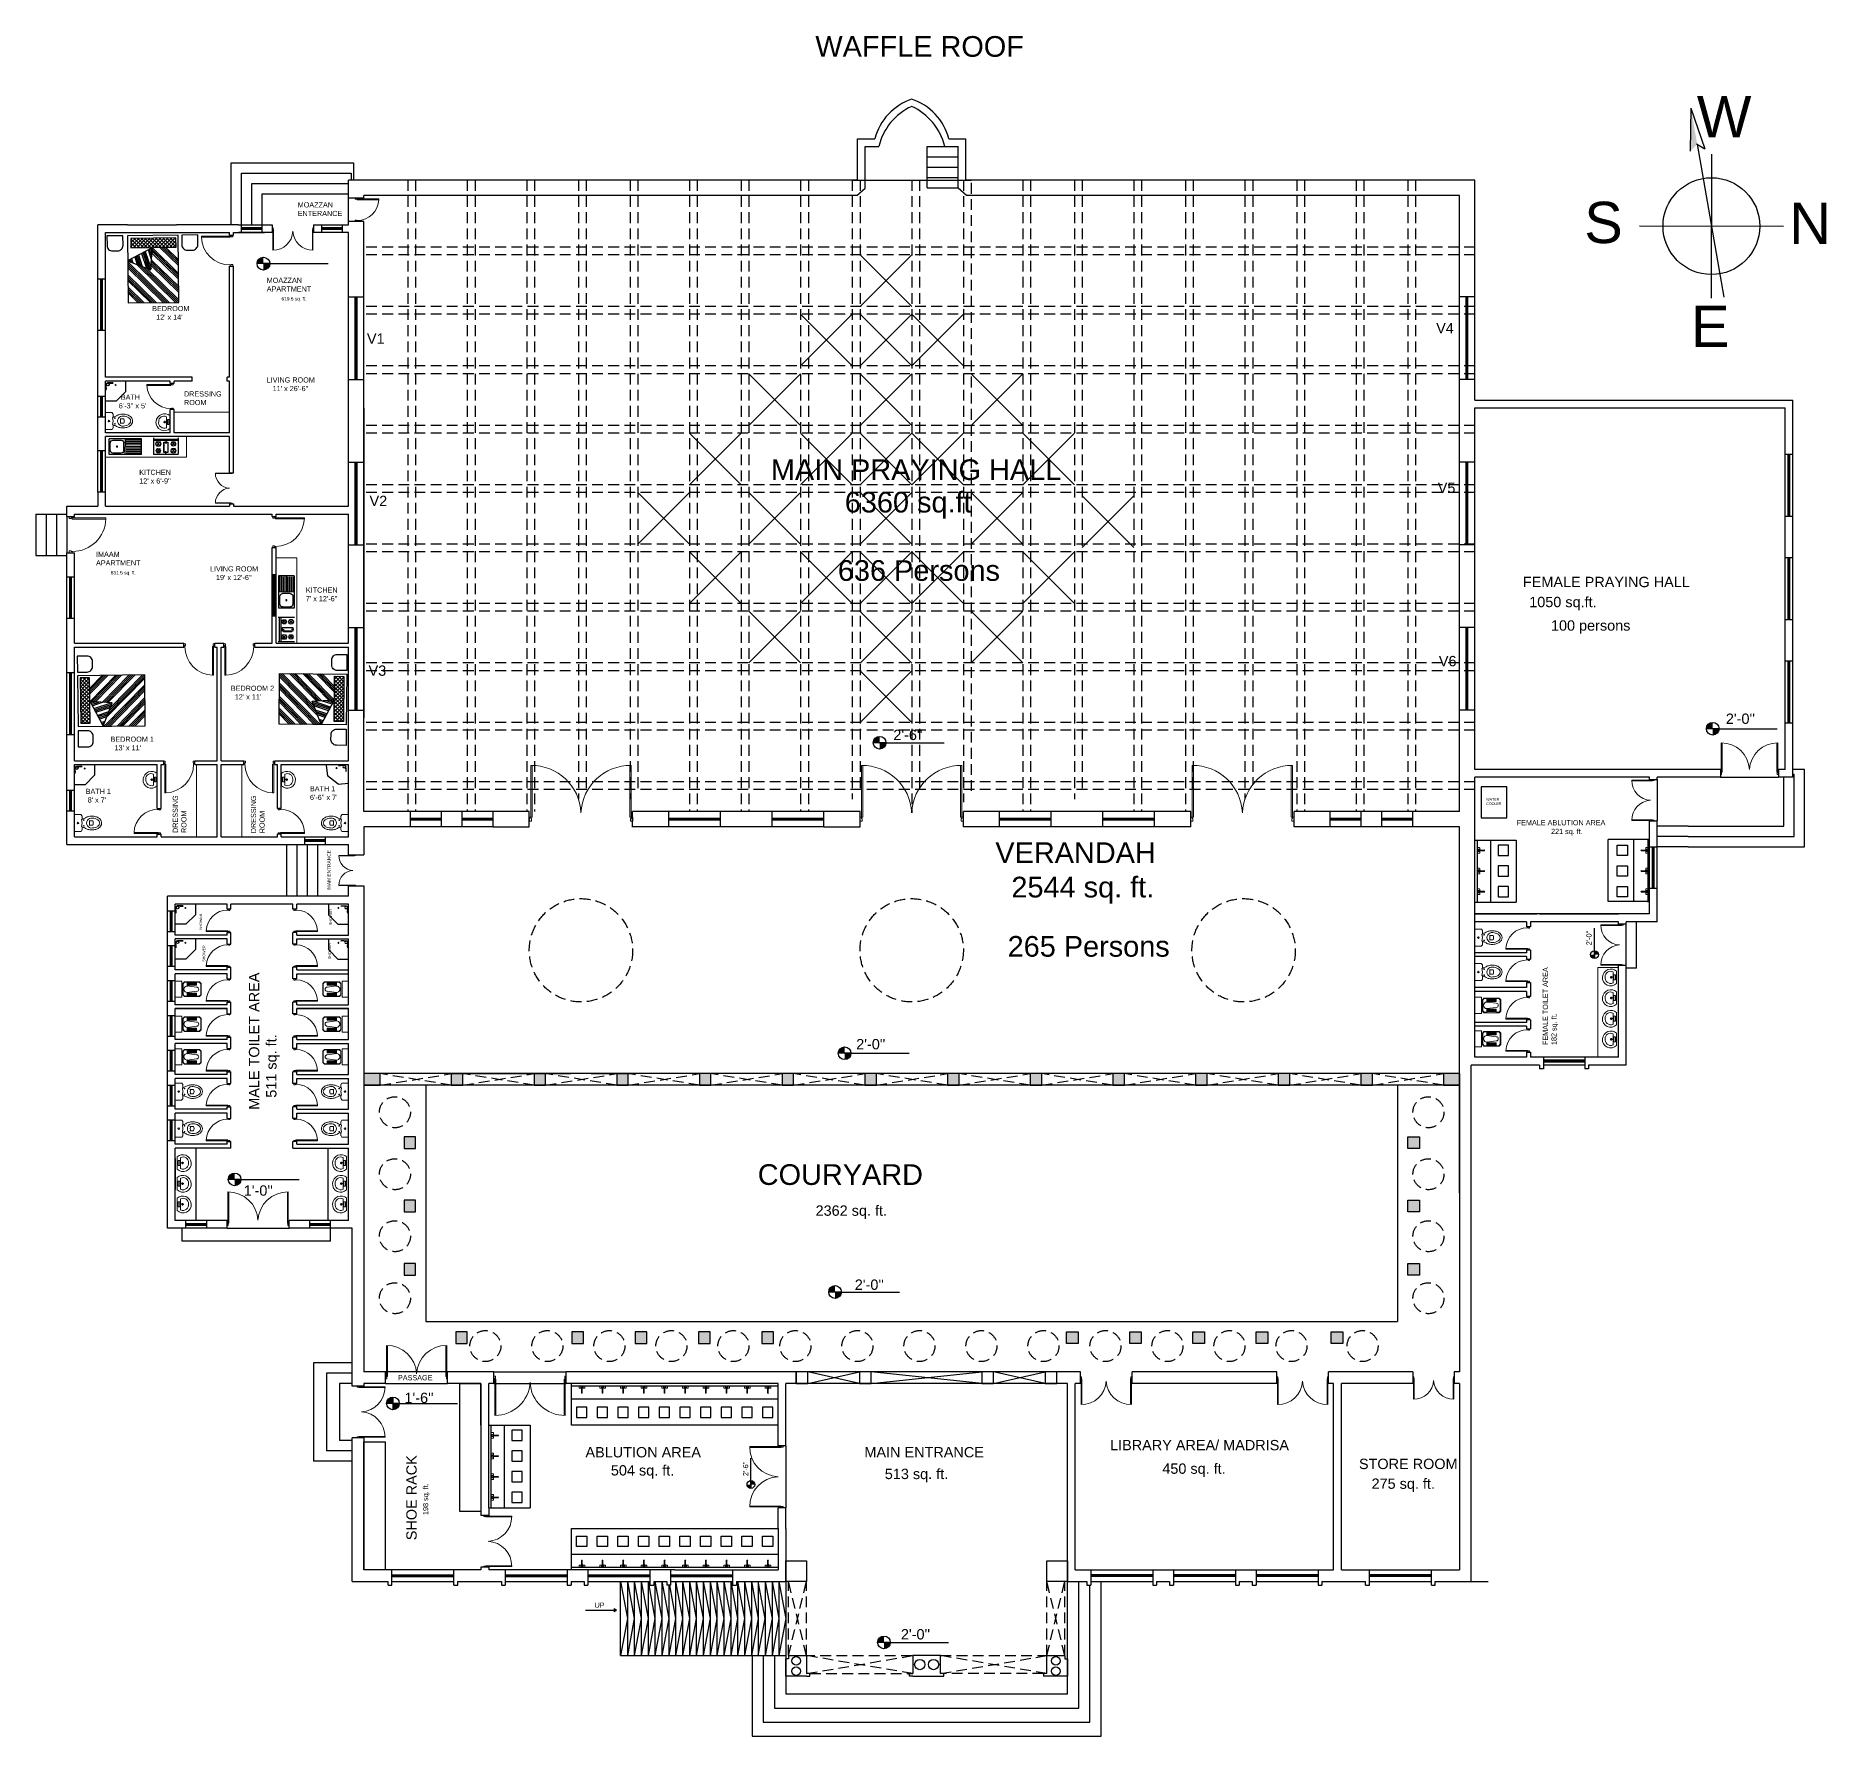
# Model space of a CAD drawing. Header units: inches. Extents: x -6210 to 141093, y -2740 to 21225.
# Drawn here: x 79694 to 81773, y 5841 to 7816 of the extents above; entities that cross this region are included whole.
import ezdxf

# ---------------------------------------------------------------- set-up
doc = ezdxf.new("R2010")
doc.units = ezdxf.units.IN
doc.header["$LTSCALE"] = 100
doc.header["$MEASUREMENT"] = 0
for name, pattern in [('ACAD_ISO02W100', [15, 12, -3]), ('CENTER', [2, 1.25, -0.25, 0.25, -0.25]), ('HIDDEN2', [0.1875, 0.125, -0.0625]), ('PHANTOM2', [1.25, 0.625, -0.125, 0.125, -0.125, 0.125, -0.125])]:
    doc.linetypes.add(name, pattern=pattern)
for name, color, linetype in [('1text', 6, 'Continuous'), ('A-REFR-SECT', 2, 'PHANTOM2'), ('arches', 83, 'Continuous'), ('beams', 30, 'Continuous'), ('boxes', 39, 'Continuous'), ('column', 2, 'Continuous'), ('dome', 40, 'Continuous'), ('FIXTURES', 251, 'Continuous'), ('furniture', 9, 'Continuous'), ('pavement', 31, 'Continuous'), ('steps', 9, 'Continuous'), ('wal 1', 1, 'CENTER'), ('walls', 1, 'Continuous'), ('windows', 150, 'Continuous')]:
    doc.layers.add(name, color=color, linetype=linetype)
for name, color, linetype, lineweight in [('DODTED', 2, 'HIDDEN2', 5), ('DOOR', 11, 'Continuous', 5), ('FURNITUR', 253, 'Continuous', 18), ('H', 8, 'Continuous', 5)]:
    doc.layers.add(name, color=color, linetype=linetype, lineweight=lineweight)
doc.styles.get("Standard").update_dxf_attribs({"font": 'arial.ttf', "height": 4})

msp = doc.modelspace()

# ---------------------------------------------------------------- texts
at = {"layer": '1text', "attachment_point": 1}
for s, width, heights, insert, char_height in [('WAFFLE ROOF', 617.4940326, [0], (80599.21888, 7815.75134), 24), ('MOAZZAN \\PENTERANCE', 71.1211089, [0], (79998.16075, 7622.73586), 6), ('MOAZZAN APARTMENT', 71.1211089, [0], (79962.18556, 7535.07148), 6), ('619.5 sq. ft.', 71.1211089, [0], (79979.29576, 7512.65668), 4), ("BEDROOM \\P  12' x 14'", 142.3037375, [0], (79829.12928, 7502.30345), 6), ('V1', 39.400908, [0], (80078.52838, 7470.32376), 12), ('V4', 39.400908, [0], (81320.05148, 7482.54978), 12), ('DRESSING ROOM', 43.8203148, [0], (79866.10933, 7403.11644), 6), ("LIVING ROOM\\P   11' x 26'-6''", 71.1211089, [0], (79962.12315, 7419.35497), 6), ("   BATH \\P  6'-3'' x 5'", 43.8203148, [0], (79785.7757, 7399.33975), 6), ('MAIN PRAYING HALL', 710.2182906, [0], (80547.54677, 7324.08527), 24), ("KITCHEN    12' x 6'-9''", 43.8203148, [0], (79814.15776, 7312.00619), 6), ('V5', 39.400908, [0], (81321.87005, 7297.03626), 12), ('V2', 39.400908, [0], (80081.53085, 7281.79109), 12), ('6360 sq.ft', 633.2477315, [0], (80633.38795, 7286.39472), 24), ('IMAAM\\PAPARTMENT', 71.1211089, [0], (79763.96766, 7216.82816), 6), ('831.5 sq. ft.', 71.1211089, [0], (79781.07785, 7194.41336), 4), ("LIVING ROOM\\P   19' x 12'-6''", 71.1211089, [0], (79896.31326, 7199.90507), 6), ('636 Persons', 633.2477315, [0], (80625.35838, 7206.97741), 24), ("KITCHEN    7' x 12'-6''", 43.8203148, [0], (80007.61986, 7175.28074), 6), ('FEMALE PRAYING HALL', 408.0624556, [0], (81420.75886, 7187.67405), 12), ('1050 sq.ft.', 408.0624556, [0], (81428.06939, 7164.40122), 12), ('100 persons', 408.0624556, [0], (81453.31554, 7137.12181), 12), ('V6', 39.400908, [0], (81323.13367, 7095.76622), 12), ('V3', 39.400908, [0], (80080.41261, 7084.67321), 12), ("BEDROOM 2\\P  12' x 11'", 142.3037375, [0], (79920.45995, 7061.23279), 6), ("2'-0''", 12, [0], (81656.39572, 7028.81892), 12), ("2'-6''", 39.400908, [0], (80689.72215, 7010.02672), 12), ("BEDROOM 1\\P  13' x 11'", 142.3037375, [0], (79780.80333, 7002.04986), 6), ("   BATH 1\\P   6'-6'' x 7'", 43.8203148, [0], (80005.37627, 6944.47811), 6), ("   BATH 1\\P    8' x 7'", 43.8203148, [0], (79744.95526, 6941.45832), 6), ('WATER\\PCOOLER', 39.400908, [0], (81378.1244, 6930.69646), 3), ('FEMALE ABLUTION AREA', 210.1224263, [0], (81413.57059, 6905.01689), 6), ('221 sq. ft.', 43.1149217, [0], (81453.41034, 6894.9084), 6), ('        VERANDAH\\P          2544 sq. ft.', 408.0624556, [0], (80733.67406, 6879.26483), 24), ('265 Persons', 633.2477315, [0], (80822.43365, 6770.40714), 24), ("2'-0''", 217.5008772, [0], (80646.61945, 6650.81014), 12), ('COURYARD', 206.2952728, [24.83492], (80532.31661, 6505.30819), 24), ("1'-0''", 12, [0], (79935.51552, 6480.79121), 12), ('2362 sq. ft.', 217.5008772, [0], (80599.46626, 6457.46319), 12), ("2'-0''", 217.5008772, [0], (80644.96724, 6371.42788), 12), ('PASSAGE', 68.9807269, [0], (80114.5804, 6260.32855), 6), ("1'-6''", 12, [0], (80122.12608, 6239.97732), 12), ('ABLUTION AREA', 408.0624556, [0], (80332.25163, 6176.79091), 12), ('MAIN ENTRANCE', 217.5008772, [0], (80656.15583, 6176.85833), 12), ('LIBRARY AREA/ MADRISA', 408.0624556, [0], (80941.38716, 6185.06553), 12), ('504 sq. ft.', 86.1380885, [0], (80361.77405, 6155.755), 12), ('450 sq. ft.', 217.5008772, [0], (81002.05433, 6157.74875), 12), ('STORE ROOM', 408.0624556, [0], (81230.36149, 6163.23827), 12), ('513 sq. ft.', 217.5008772, [0], (80679.83917, 6151.5822), 12), ('275 sq. ft.', 217.5008772, [0], (81245.00257, 6140.27682), 12), ('UP', 217.5008772, [0], (80342.78134, 5996.11991), 6), ("2'-0''", 217.5008772, [0], (80698.52578, 5965.29946), 12)]:
    msp.add_mtext_dynamic_manual_height_columns(s, width=width, gutter_width=240, heights=heights, dxfattribs=dict(at, insert=insert, char_height=char_height))
at = {"layer": '1text', "attachment_point": 1, "rotation": 90}
for s, width, insert, char_height in [('DRESSING ROOM', 43.8203148, (79852.9751, 6890.09772), 6), ('DRESSING ROOM', 43.8203148, (79943.81392, 6889.80609), 6), ('IMAM ENTRANCE', 71.1211089, (80032.39672, 6823.33854), 4), ('SHOWER', 43.8203148, (80034.86449, 6783.09819), 3), ('SHOWER', 43.8203148, (79884.16672, 6777.47361), 3), ('SHOWER', 43.8203148, (79887.79499, 6740.62591), 3), ('SHOWER', 43.8203148, (80033.72324, 6743.36507), 3), ("2'-0''", 12, (81494.43154, 6759.6801), 6), ('MALE TOILET AREA\\P   511 sq. ft.', 408.0624556, (79941.50005, 6568.61152), 12), ('FEMALE TOILET AREA\\P182 sq. ft.', 408.0624556, (81443.8536, 6643.76998), 6), ('SHOE RACK', 408.0624556, (80124.2933, 6068.55753), 12), ("2'-6''", 12, (80515.21802, 6143.1094), 6), ('198 sq. ft.', 88.4725115, (80143.6349, 6097.87904), 6)]:
    msp.add_mtext_dynamic_manual_height_columns(s, width=width, gutter_width=240, heights=[0], dxfattribs=dict(at, insert=insert, char_height=char_height))
at = {"layer": 'pavement', "char_height": 48, "attachment_point": 1}
for s, insert in [('W', (81622.76, 7746.03147)), ('S', (81491.98456, 7623.32283)), ('N', (81729.93689, 7622.34116)), ('E', (81615.8771, 7502.57751))]:
    msp.add_mtext_dynamic_manual_height_columns(s, width=47.8341244, gutter_width=240, heights=[0], dxfattribs=dict(at, insert=insert))

# ---------------------------------------------------------------- blocks, each defined once
blk = doc.blocks.new('A$C0F316CBE')
at = {"linetype": 'Continuous'}
for p, q in [((0, 16), (1.9, 17.9)), ((0, 16), (0, 2.8)), ((0, 2.8), (1.9, 0.9)), ((0.4, 15.8), (2, 17.5)), ((0.4, 15.8), (0.4, 3)), ((0.4, 3), (2, 1.3)), ((1.9, 17.9), (19.4, 17.9)), ((1.9, 0.9), (19.4, 0.9)), ((2, 17.5), (5.2, 17.5)), ((2, 1.3), (5.2, 1.3)), ((5.2, 17.9), (5.2, 14)), ((5.2, 14), (16.1, 14)), ((16.1, 13.2), (5.2, 11.8)), ((16.1, 5.6), (5.2, 7)), ((5.2, 4.8), (16.1, 4.8)), ((5.2, 4.8), (5.2, 0.9)), ((5.7, 14), (5.7, 17.1)), ((5.7, 4.8), (5.7, 1.7)), ((6.2, 14), (6.2, 17.1)), ((6.2, 4.8), (6.2, 1.7)), ((6.7, 14), (6.7, 17.1)), ((6.7, 4.8), (6.7, 1.7)), ((7.2, 14), (7.2, 17.1)), ((7.2, 4.8), (7.2, 1.7)), ((7.8, 14), (7.8, 17.1)), ((7.8, 4.8), (7.8, 1.7)), ((8.3, 14), (8.3, 17.1)), ((8.3, 4.8), (8.3, 1.7)), ((8.8, 14), (8.8, 17.1)), ((8.8, 4.8), (8.8, 1.7)), ((9.3, 14), (9.3, 17.1)), ((9.3, 4.8), (9.3, 1.7)), ((9.8, 14), (9.8, 17.1)), ((9.8, 4.8), (9.8, 1.7)), ((10.4, 14), (10.4, 17.1)), ((10.4, 4.8), (10.4, 1.7)), ((10.9, 14), (10.9, 17.1)), ((10.9, 4.8), (10.9, 1.7)), ((11.4, 14), (11.4, 17.1)), ((11.4, 4.8), (11.4, 1.7)), ((11.9, 14), (11.9, 17.1)), ((11.9, 4.8), (11.9, 1.7)), ((12.4, 14), (12.4, 17.1)), ((12.4, 4.8), (12.4, 1.7)), ((13, 14), (13, 17.1)), ((13, 4.8), (13, 1.7)), ((13.5, 14), (13.5, 17.1)), ((13.5, 4.8), (13.5, 1.7)), ((14, 14), (14, 17.1)), ((14, 4.8), (14, 1.7)), ((14.5, 14), (14.5, 17.1)), ((14.5, 4.8), (14.5, 1.7)), ((15, 14), (15, 17.1)), ((15, 4.8), (15, 1.7)), ((15.5, 14), (15.5, 17.1)), ((15.5, 4.8), (15.5, 1.7)), ((16.1, 17.9), (16.1, 14)), ((16.1, 17.5), (19.2, 17.5)), ((16.1, 4.8), (16.1, 0.9)), ((16.1, 1.3), (19.2, 1.3)), ((20.9, 15.8), (19.2, 17.5)), ((20.9, 3), (19.2, 1.3)), ((21.2, 16), (19.4, 17.9)), ((21.2, 2.8), (19.4, 0.9)), ((20.9, 15.8), (20.9, 3)), ((21.2, 16), (21.2, 2.8)), ((22.4, 9.4), (22.4, 18.8)), ((22.4, 18.8), (29.9, 18.8)), ((22.4, 9.4), (22.4, 0)), ((22.4, 0), (29.9, 0)), ((29.9, 18.8), (29.9, 0))]:
    blk.add_line(p, q, dxfattribs=at)
for centre, radius, start, end in [((5.2, 9.4), 2.44, 90, 270), ((16.1, 9.4), 3.76, 256.2366, 103.7634)]:
    blk.add_arc(centre, radius, start, end, dxfattribs=at)
blk = doc.blocks.new('FDSADDFAEREWRWER')
at = {"layer": 'FURNITUR'}
for p, q in [((38129, -26485), (38129, -26483.6)), ((38131, -26483.3), (38131, -26479.5)), ((38131, -26487.7), (38131.5, -26483.7)), ((38131.1, -26479.3), (38132, -26478)), ((38131.4, -26483.6), (38131.1, -26483.4)), ((38139.5, -26477.9), (38132.4, -26477.9)), ((38139.7, -26497.4), (38139.7, -26478.1)), ((38122.8, -26485.2), (38118.7, -26485.2)), ((38122.8, -26490.3), (38118.7, -26490.3)), ((38129.7, -26484.3), (38128.3, -26484.3)), ((38129.7, -26491.2), (38128.3, -26491.2)), ((38129, -26491.9), (38129, -26490.5)), ((38131, -26487.7), (38131.5, -26491.7)), ((38131, -26495.9), (38131, -26492.1)), ((38131.3, -26491.9), (38131.1, -26492)), ((38131.1, -26496.2), (38132, -26497.4)), ((38139.5, -26497.6), (38132.4, -26497.6))]:
    blk.add_line(p, q, dxfattribs=at)
at = {"layer": 'FURNITUR', "extrusion": (0, 0, -1)}
for centre, major_axis, start_param, end_param in [((38116.6, -26489.4), (-6.28, 6.28), -0.250471, 0.175324), ((38116.6, -26489.4), (-4.71, 4.71), -0.250471, 0.175324), ((38118.4, -26491.9), (-8.51, 8.51), 0.175324, 0.503558), ((38118.4, -26491.9), (-6.94, -6.94), 1.74612, 2.074355), ((38119.6, -26496), (-11.5, 11.5), 0.503558, 0.785398), ((38119.6, -26496), (-9.95, -9.95), 2.074355, 2.310238), ((38119.9, -26487.7), (-4.12, 4.12), 0.626699, 4.08569), ((38119.6, -26496), (-11.5, -11.5), 2.356194, 2.638034), ((38120.8, -26491.9), (-8.51, 8.51), 1.067238, 1.389176), ((38131.1, -26476), (-4.89, -4.89), 5.503466, 6.019803), ((38129, -26484.3), (-0.275, 0.275), 3.926991, 7.068583), ((38129, -26484.3), (-0.275, 0.275), 0.785398, 3.926991), ((38131.5, -26479.5), (-0.314, 0.314), -0.785398, -0.165149), ((38131.2, -26483.3), (-0.125, 0.125), 4.434999, 5.497787), ((38131.3, -26483.7), (-0.125, -0.125), 2.864203, 4.034681), ((38132.4, -26478.3), (-0.314, -0.314), 1.405648, 2.356194), ((38139.5, -26478.1), (-0.157, -0.157), 2.356194, 3.926991), ((38113.9, -26487.7), (-4.02, 4.02), -0.785398, -0.250471), ((38113.9, -26487.7), (-4.02, -4.02), 0.250471, 0.785398), ((38116.6, -26486.1), (-6.28, 6.28), 4.537065, 4.96286), ((38113.9, -26487.7), (-2.45, -2.45), 0.785398, 1.320326), ((38113.9, -26487.7), (-2.45, 2.45), -1.320326, -0.785398), ((38116.6, -26486.1), (-4.71, 4.71), 4.537065, 4.96286), ((38118.4, -26483.5), (-8.51, 8.51), 4.208831, 4.537065), ((38118.4, -26483.5), (-6.94, -6.94), 5.779627, 6.107861), ((38119.6, -26479.4), (-11.5, -11.5), 5.497787, 5.779627), ((38119.6, -26479.4), (-9.95, 9.95), 3.972947, 4.208831), ((38123.2, -26487.7), (-3.69, -3.69), 0.295539, 1.275258), ((38118.7, -26485.4), (-0.125, -0.125), 1.275258, 2.356194), ((38118.7, -26490.1), (-0.125, 0.125), 3.926991, 5.007928), ((38119.6, -26479.4), (-11.5, 11.5), 3.645151, 3.926991), ((38114.8, -26487.7), (-5.34, -5.34), 3.582609, 4.271372), ((38120.8, -26483.5), (-8.51, -8.51), 4.894009, 5.215947), ((38131.1, -26499.4), (-4.89, 4.89), 0.263382, 0.779719), ((38129, -26491.2), (-0.275, 0.275), 3.926991, 7.068583), ((38129, -26491.2), (-0.275, 0.275), 0.785398, 3.926991), ((38131.2, -26492.1), (-0.125, 0.125), -0.785398, 0.415559), ((38131.5, -26495.9), (-0.314, 0.314), -1.405648, -0.785398), ((38131.3, -26491.7), (-0.125, -0.125), 3.819301, 5.127948), ((38132.4, -26497.2), (-0.314, 0.314), 3.926991, 4.877538), ((38135.7, -26487.7), (-0.627, 0.627), -0.785398, 2.356194), ((38135.7, -26487.7), (-0.627, -0.627), 3.926991, 7.068583), ((38139.5, -26497.4), (-0.157, -0.157), 3.926991, 5.497787)]:
    blk.add_ellipse(centre, major_axis=major_axis, ratio=1, start_param=start_param, end_param=end_param, dxfattribs=at)
blk = doc.blocks.new('LAV', base_point=(396, 588))
for p, q in [((396.2, 580.6), (396.2, 595.1)), ((397.6, 585), (397.6, 590.7)), ((397.6, 590.7), (399.3, 590.7)), ((399.3, 585), (397.6, 585)), ((399.3, 590.7), (399.3, 585)), ((400.3, 580.9), (400.3, 594)), ((396.2, 580.6), (396.2, 580.6)), ((400.3, 580.9), (400.3, 580.9))]:
    blk.add_line(p, q)
for centre, radius, start, end in [((402.6, 587.4), 10, 6.3511, 130.1512), ((403, 587.4), 9.62, 225.0409, 4.876), ((403.4, 588.7), 6.06, 355.5607, 119.9347), ((402.9, 587.3), 6.63, 247.3713, 10.7334)]:
    blk.add_arc(centre, radius, start, end)
blk = doc.blocks.new('A$C56213ABD')
for points in [[(11.2, 10.1), (8.6, 10.1)], [(9.9, 11.4), (9.9, 8.7)]]:
    blk.add_lwpolyline(points)
for radius in [0.938, 0.75]:
    blk.add_circle((9.9, 10.1), radius)
at = {"rotation": 270}
blk.add_blockref('LAV', (10.1, 16.5), dxfattribs=at)
blk = doc.blocks.new('A$C47FC17B3')
for p, q in [((0, 8.3), (0, 6.2)), ((0, 8.3), (6.6, 8.3)), ((0.4, 5.8), (1.6, 5.8)), ((2, 8.3), (2, 6.2)), ((2.9, 4.8), (2.9, 0.5)), ((3.8, 4.8), (3.8, 0.5)), ((4.6, 8.3), (4.6, 6.2)), ((6.2, 5.8), (5, 5.8)), ((6.6, 8.3), (6.6, 6.2))]:
    blk.add_line(p, q)
blk.add_lwpolyline([(2.3, 8.3), (4.4, 8.3), (4.4, 8.1), (2.3, 8.1)], close=True)
for centre, radius, start, end in [((0.4, 6.2), 0.386, 180, 270), ((1.6, 6.2), 0.386, 270, 0), ((-54.7, 1.9), 57.6, 2.8972, 6.1915), ((3.3, 0.5), 0.462, 180, 0), ((61.3, 1.9), 57.6, 173.8085, 177.1028), ((5, 6.2), 0.386, 180, 270), ((6.2, 6.2), 0.386, 270, 0)]:
    blk.add_arc(centre, radius, start, end)
blk = doc.blocks.new('A$C4A15109F')
at = {"layer": 'H'}
blk.add_blockref('A$C47FC17B3', (-3.3, 18.7), dxfattribs=at)
blk = doc.blocks.new('D')
at = {"layer": 'DOOR'}
for p, q in [((73476.8, 10997.4), (73476.8, 10955.3)), ((73478, 10955.3), (73478, 10997.4)), ((73557.4, 10955.3), (73557.4, 10997.4)), ((73558.5, 10997.4), (73558.5, 10955.3)), ((73475.7, 10955.4), (73476.8, 10955.4)), ((73475.7, 10952), (73475.7, 10955.4)), ((73477.4, 10952), (73475.7, 10952)), ((73476.8, 10955.4), (73476.8, 10954.2)), ((73476.8, 10955.3), (73478, 10955.3)), ((73476.8, 10954.2), (73477.4, 10954.2)), ((73477.4, 10954.2), (73477.4, 10952)), ((73558.5, 10955.3), (73557.4, 10955.3)), ((73557.9, 10954.2), (73557.9, 10952)), ((73558.5, 10954.2), (73557.9, 10954.2)), ((73557.9, 10952), (73559.7, 10952)), ((73559.7, 10955.4), (73558.5, 10955.4)), ((73558.5, 10955.4), (73558.5, 10954.2)), ((73559.7, 10952), (73559.7, 10955.4))]:
    blk.add_line(p, q, dxfattribs=at)
for centre, start, end in [((73477.4, 10957.1), 2.7057, 90.8209), ((73557.9, 10957.1), 89.1791, 177.2943)]:
    blk.add_arc(centre, 40.3, start, end, dxfattribs=at)
blk = doc.blocks.new('D1')
for points in [[(1.5, 40.9), (1.5, 1.9), (3, 1.9), (3, 40.9)], [(1.5, 0.4), (2.2, 0.4), (2.2, -1.9), (0, -1.9), (0, 1.9), (1.5, 1.9)], [(42, 1.9), (42, -1.9), (39.8, -1.9), (39.8, 0.4), (40.5, 0.4), (40.5, 1.9)]]:
    blk.add_lwpolyline(points, close=True)
blk.add_arc((1.5, 1.9), 39, 0, 88.1502)
blk = doc.blocks.new('*X11')
at = {"color": 0}
for p, q in [((668.9, 1093.1), (682.2, 1106.5)), ((668.9, 1098.5), (676.9, 1106.5)), ((668.9, 1103.8), (671.6, 1106.5)), ((678.4, 1092.9), (668.9, 1102.4)), ((683.7, 1092.9), (670.1, 1106.5)), ((674, 1092.9), (687.5, 1106.5)), ((689, 1092.9), (675.4, 1106.5)), ((679.3, 1092.9), (692.8, 1106.5)), ((694.3, 1092.9), (680.7, 1106.5)), ((684.6, 1092.9), (698.1, 1106.5)), ((699.6, 1092.9), (686, 1106.5)), ((689.9, 1092.9), (703.4, 1106.5)), ((704.9, 1092.9), (691.3, 1106.5)), ((695.2, 1092.9), (708.7, 1106.5)), ((710.2, 1092.9), (696.6, 1106.5)), ((700.5, 1092.9), (714.1, 1106.5)), ((715.5, 1092.9), (701.9, 1106.5)), ((705.8, 1092.9), (719.4, 1106.5)), ((720.8, 1092.9), (707.2, 1106.5)), ((711.1, 1092.9), (724.7, 1106.5)), ((726.1, 1092.9), (712.5, 1106.5)), ((716.4, 1092.9), (730, 1106.5)), ((731.4, 1092.9), (717.8, 1106.5)), ((721.7, 1092.9), (734.9, 1106.1)), ((734.9, 1094.7), (723.1, 1106.5)), ((727, 1092.9), (734.9, 1100.8)), ((734.9, 1100), (728.4, 1106.5)), ((734.9, 1105.3), (733.7, 1106.5)), ((673.1, 1092.9), (668.9, 1097.1)), ((732.3, 1092.9), (734.9, 1095.5))]:
    blk.add_line(p, q, dxfattribs=at)
blk = doc.blocks.new('BED')
for p, q in [((-33.3, -44.3), (-6.6, -17.7)), ((-33.3, -38.7), (-12.3, -17.7)), ((-33.3, -41.5), (-9.4, -17.7)), ((-33.3, -35.8), (-15.1, -17.7)), ((-33.3, -55.8), (4.9, -17.7)), ((-33.3, -58.6), (4.8, -20.6)), ((-33.3, -61.4), (5, -23.2)), ((-33.3, -64.3), (5.2, -25.9)), ((-30, -4.1), (36, -4.1)), ((-30, -17.7), (-30, -4.1)), ((36, -17.7), (-30, -17.7)), ((6.9, -50.3), (4.6, -17.8)), ((4.7, -17.9), (40.8, -36.5)), ((5.4, -18.3), (4.8, -20.2)), ((7.2, -19.2), (5.1, -25.6)), ((9, -20.1), (5.5, -30.9)), ((10.9, -20.8), (5.9, -36.3)), ((15, -23.2), (6.8, -48.8)), ((16.8, -24.1), (8.6, -49.6)), ((18.7, -24.9), (11, -48.6)), ((36, -4.1), (36, -17.7)), ((-33.3, -75.2), (5.9, -36.1)), ((-33.3, -78), (6.1, -38.7)), ((-33.3, -80.9), (6.2, -41.4)), ((-33.3, -83.7), (6.4, -44)), ((-33.3, -97.2), (18.3, -45.7)), ((-33.3, -94.4), (13.5, -47.6)), ((-31.3, -98.1), (23.1, -43.7)), ((-28.5, -98.1), (27.9, -41.8)), ((-19.1, -98.1), (40.8, -38.2)), ((-16.3, -98.1), (40.8, -41)), ((-13.5, -98.1), (40.8, -43.9)), ((-10.6, -98.1), (40.8, -46.7)), ((40.8, -36.5), (6.9, -50.3)), ((20.4, -26.2), (13.5, -47.6)), ((25, -28.3), (19.6, -45.1)), ((26.8, -29.3), (22, -44.2)), ((28.6, -30.2), (24.4, -43.2)), ((30.4, -31.1), (26.8, -42.2)), ((35.3, -33.7), (33.5, -39.5)), ((37.1, -34.6), (35.9, -38.5)), ((38.9, -35.5), (38.3, -37.5)), ((-0.2, -98.1), (40.8, -57.1)), ((2.6, -98.1), (40.8, -59.9)), ((5.5, -98.1), (40.8, -62.8)), ((8.3, -98.1), (40.8, -65.6)), ((17.4, -98.1), (40.8, -74.7)), ((20.2, -98.1), (40.8, -77.5)), ((23.1, -98.1), (40.8, -80.4)), ((25.9, -98.1), (40.8, -83.2))]:
    blk.add_line(p, q)
for points in [[(-61.9, -14.1), (-61.9, 0), (-38.5, 0), (-38.5, -14.1, -0.414214), (-46.5, -22.1), (-53.9, -22.1, -0.414214)], [(47.3, -14.1), (47.3, 0), (70.7, 0), (70.7, -14.1, -0.414214), (62.7, -22.1), (55.3, -22.1, -0.414214)]]:
    blk.add_lwpolyline(points, format="xyb", close=True)
blk.add_lwpolyline([(-33.3, -98.1), (-33.3, 0), (40.8, 0), (40.8, -98.1)], close=True)
blk.add_blockref('*X11', (-698.9, -1110.6))
blk = doc.blocks.new('f')
at = {"layer": 'FIXTURES'}
for p, q in [((3718.8, 2061), (3718.8, 2080.5)), ((3718.8, 2061), (3736.8, 2043)), ((3746.2, 2079.7), (3746.2, 2079.3)), ((3746.2, 2079.5), (3750.2, 2079.5)), ((3750.3, 2060.9), (3748.5, 2062.7)), ((3750.3, 2062.7), (3748.5, 2060.9)), ((3753, 2072.4), (3753.4, 2072.4)), ((3753.2, 2072.4), (3753.2, 2076.5)), ((3756.8, 2043), (3736.8, 2043))]:
    blk.add_line(p, q, dxfattribs=at)
for centre, radius in [((3750.3, 2076.5), 2.45), ((3749.4, 2061.8), 0.675)]:
    blk.add_circle(centre, radius, dxfattribs=at)
for centre, radius, start, end in [((3743, 2115.6), 36.4, 265.0668, 274.9332), ((3750.2, 2076.5), 3.03, 0, 90), ((3789.3, 2069.3), 36.4, 175.0668, 184.9332), ((3717.1, 2069.3), 36.4, 355.0668, 4.9332)]:
    blk.add_arc(centre, radius, start, end, dxfattribs=at)
blk = doc.blocks.new('COOKR2')
at = {"layer": 'furniture'}
for p, q in [((12.7, 54), (36.7, 54)), ((14.7, 18), (14.7, 54)), ((16.7, 54), (16.7, 18)), ((17.8, 35.8), (21.7, 35.8)), ((18.3, 27.9), (25, 21.9)), ((18.3, 21.9), (25, 27.9)), ((18.6, 44.3), (24.7, 49.8)), ((18.6, 49.8), (24.7, 44.3)), ((20.7, 38.8), (33.1, 38.8)), ((20.7, 32.8), (33.1, 32.8)), ((28.3, 44), (35, 50)), ((28.3, 50), (35, 44)), ((28.6, 27.7), (34.7, 22.2)), ((28.6, 22.2), (34.7, 27.7)), ((35.7, 35.8), (32.5, 35.8)), ((12.7, 18), (36.7, 18))]:
    blk.add_line(p, q, dxfattribs=at)
blk.add_lwpolyline([(19.1, 38.6), (34.5, 38.6), (34.5, 33.1), (19.1, 33.1)], close=True, dxfattribs=at)
for centre, radius in [((21.7, 24.9), 3.49), ((21.7, 47), 3.08), ((31.7, 47), 3.49), ((31.7, 24.9), 3.08)]:
    blk.add_circle(centre, radius, dxfattribs=at)
blk = doc.blocks.new('sink')
at = {"layer": 'furniture'}
for p, q in [((72792.8, 10161.1), (72819.8, 10165.8)), ((72795.1, 10148), (72792.8, 10161.1)), ((72793.7, 10160.1), (72805.8, 10162.2)), ((72793.9, 10158.7), (72806.1, 10160.9)), ((72794.2, 10157.4), (72806.3, 10159.5)), ((72794.4, 10156), (72806.5, 10158.2)), ((72794.6, 10154.7), (72806.8, 10156.8)), ((72794.9, 10153.4), (72807, 10155.5)), ((72795.1, 10152), (72807.2, 10154.1)), ((72808.6, 10150.3), (72806.3, 10163.4)), ((72809.3, 10153.9), (72808.2, 10160.3)), ((72816.8, 10164.1), (72810.1, 10162.9)), ((72820.6, 10155.9), (72819.5, 10162.2)), ((72822.1, 10152.7), (72819.8, 10165.8)), ((72795.1, 10148), (72822.1, 10152.7)), ((72795.3, 10150.7), (72807.5, 10152.8)), ((72795.6, 10149.3), (72807.7, 10151.4)), ((72812, 10152.1), (72818.7, 10153.3))]:
    blk.add_line(p, q, dxfattribs=at)
blk.add_circle((72814.4, 10158.1), 0.446, dxfattribs=at)
for centre, start, end in [((72810.5, 10160.7), 99.8953, 189.8953), ((72811.6, 10154.3), 189.8953, 279.8953), ((72817.2, 10161.8), 9.8953, 99.8953), ((72818.3, 10155.5), 279.8953, 9.8953)]:
    blk.add_arc(centre, 2.28, start, end, dxfattribs=at)

# ---------------------------------------------------------------- hatches: boundary and pattern name
at = {"layer": '1text'}
h = msp.add_hatch(color=256, dxfattribs=at)
h.dxf.hatch_style = 1
h.paths.add_polyline_path([(79958.40904, 7558.81991, 0.4142135624), (79951.0258, 7551.43667), (79958.40904, 7551.43667)])
h.paths.add_polyline_path([(79965.79228, 7551.43667), (79958.40904, 7551.43667), (79958.40904, 7544.05344, 0.4142135624)])
h = msp.add_hatch(color=256, dxfattribs=at)
h.dxf.hatch_style = 1
h.paths.add_polyline_path([(81641.21607, 7018.61748, 0.4142135624), (81633.83283, 7011.23424), (81641.21607, 7011.23424)])
h.paths.add_polyline_path([(81648.5993, 7011.23424), (81641.21607, 7011.23424), (81641.21607, 7003.85101, 0.4142135624)])
h = msp.add_hatch(color=256, dxfattribs=at)
h.dxf.hatch_style = 1
h.paths.add_polyline_path([(80673.71179, 7002.28195, 0.4142135624), (80666.32856, 6994.89872), (80673.71179, 6994.89872)])
h.paths.add_polyline_path([(80681.09503, 6994.89872), (80673.71179, 6994.89872), (80673.71179, 6987.51548, 0.4142135624)])
h = msp.add_hatch(color=256, dxfattribs=at)
h.dxf.hatch_style = 1
h.paths.add_polyline_path([(81499.33841, 6748.7422, 0.4142135624), (81503.86411, 6744.21651), (81503.86411, 6748.7422)])
h.paths.add_polyline_path([(81503.86411, 6753.2679), (81503.86411, 6748.7422), (81508.3898, 6748.7422, 0.4142135624)])
h = msp.add_hatch(color=256, dxfattribs=at)
h.dxf.hatch_style = 1
h.paths.add_polyline_path([(80633.15251, 6641.66337, 0.4142135624), (80625.76927, 6634.28014), (80633.15251, 6634.28014)])
h.paths.add_polyline_path([(80640.53574, 6634.28014), (80633.15251, 6634.28014), (80633.15251, 6626.8969, 0.4142135624)])
h = msp.add_hatch(color=256, dxfattribs=at)
h.dxf.hatch_style = 1
h.paths.add_polyline_path([(79924.92997, 6495.01971, 0.4142135624), (79917.54673, 6487.63648), (79924.92997, 6487.63648)])
h.paths.add_polyline_path([(79932.3132, 6487.63648), (79924.92997, 6487.63648), (79924.92997, 6480.25324, 0.4142135624)])
h = msp.add_hatch(color=256, dxfattribs=at)
h.dxf.hatch_style = 1
h.paths.add_polyline_path([(80622.10382, 6364.27786, 0.4142135624), (80614.72059, 6356.89463), (80622.10382, 6356.89463)])
h.paths.add_polyline_path([(80629.48706, 6356.89463), (80622.10382, 6356.89463), (80622.10382, 6349.51139, 0.4142135624)])
h = msp.add_hatch(color=256, dxfattribs=at)
h.dxf.hatch_style = 1
h.paths.add_polyline_path([(80108.70441, 6234.87876, 0.4142135624), (80101.32118, 6227.49553), (80108.70441, 6227.49553)])
h.paths.add_polyline_path([(80116.08765, 6227.49553), (80108.70441, 6227.49553), (80108.70441, 6220.11229, 0.4142135624)])
h = msp.add_hatch(color=256, dxfattribs=at)
h.dxf.hatch_style = 1
h.paths.add_polyline_path([(80519.83834, 6133.24532, 0.4142135624), (80524.36404, 6128.71962), (80524.36404, 6133.24532)])
h.paths.add_polyline_path([(80524.36404, 6137.77102), (80524.36404, 6133.24532), (80528.88974, 6133.24532, 0.4142135624)])
h = msp.add_hatch(color=256, dxfattribs=at)
h.dxf.hatch_style = 1
h.paths.add_polyline_path([(80678.75756, 5957.23563, 0.4142135624), (80671.37432, 5949.8524), (80678.75756, 5949.8524)])
h.paths.add_polyline_path([(80686.14079, 5949.8524), (80678.75756, 5949.8524), (80678.75756, 5942.46916, 0.4142135624)])
at = {"layer": 'column'}
h = msp.add_hatch(color=256, dxfattribs=at)
h.dxf.hatch_style = 1
h.paths.add_polyline_path([(80094.01371, 6610.58138), (80075.06327, 6610.58138), (80075.06327, 6597.08138), (80094.01371, 6597.08138)])
h.paths.add_polyline_path([(80190.01371, 6610.58138), (80176.52579, 6610.58138), (80176.52579, 6597.08138), (80190.01371, 6597.08138)])
h.paths.add_polyline_path([(80286.01371, 6610.58138), (80272.52579, 6610.58138), (80272.52579, 6597.08138), (80286.01371, 6597.08138)])
h.paths.add_polyline_path([(80382.01371, 6610.58138), (80368.52579, 6610.58138), (80368.52579, 6597.08138), (80382.01371, 6597.08138)])
h.paths.add_polyline_path([(80478.01371, 6610.58138), (80464.52579, 6610.58138), (80464.52579, 6597.08138), (80478.01371, 6597.08138)])
h.paths.add_polyline_path([(80574.01371, 6610.58138), (80560.52579, 6610.58138), (80560.52579, 6597.08138), (80574.01371, 6597.08138)])
h.paths.add_polyline_path([(80670.01371, 6610.58138), (80656.52579, 6610.58138), (80656.52579, 6597.08138), (80670.01371, 6597.08138)])
h.paths.add_polyline_path([(80766.01371, 6610.58138), (80752.52579, 6610.58138), (80752.52579, 6597.08138), (80766.01371, 6597.08138)])
h.paths.add_polyline_path([(80862.01371, 6610.58138), (80848.52579, 6610.58138), (80848.52579, 6597.08138), (80862.01371, 6597.08138)])
h.paths.add_polyline_path([(80958.01371, 6610.58138), (80944.52579, 6610.58138), (80944.52579, 6597.08138), (80958.01371, 6597.08138)])
h.paths.add_polyline_path([(81054.01371, 6610.58138), (81040.52579, 6610.58138), (81040.52579, 6597.08138), (81054.01371, 6597.08138)])
h.paths.add_polyline_path([(81150.01371, 6610.58138), (81136.52579, 6610.58138), (81136.52579, 6597.08138), (81150.01371, 6597.08138)])
h.paths.add_polyline_path([(81246.01371, 6610.58138), (81232.52579, 6610.58138), (81232.52579, 6597.08138), (81246.01371, 6597.08138)])
h.paths.add_polyline_path([(81347.06327, 6610.58138), (81328.52579, 6610.58138), (81328.52579, 6597.08138), (81347.06327, 6597.08138)])
h = msp.add_hatch(color=256, dxfattribs=at)
h.dxf.hatch_style = 1
h.paths.add_polyline_path([(80135.06327, 6537.08138), (80121.57536, 6537.08138), (80121.57536, 6523.58138), (80135.06327, 6523.58138)])
h.paths.add_polyline_path([(80135.06327, 6463.58138), (80121.57536, 6463.58138), (80121.57536, 6450.08138), (80135.06327, 6450.08138)])
h.paths.add_polyline_path([(80135.06327, 6390.08138), (80121.57536, 6390.08138), (80121.57536, 6376.58138), (80135.06327, 6376.58138)])
h.paths.add_polyline_path([(80195.06327, 6310.58138), (80181.57536, 6310.58138), (80181.57536, 6297.08138), (80195.06327, 6297.08138)])
h.paths.add_polyline_path([(80330.03911, 6310.58138), (80316.55119, 6310.58138), (80316.55119, 6297.08138), (80330.03911, 6297.08138)])
h.paths.add_polyline_path([(80403.52703, 6310.58138), (80390.03911, 6310.58138), (80390.03911, 6297.08138), (80403.52703, 6297.08138)])
h.paths.add_polyline_path([(80477.01495, 6310.58138), (80463.52703, 6310.58138), (80463.52703, 6297.08138), (80477.01495, 6297.08138)])
h.paths.add_polyline_path([(80550.50287, 6310.58138), (80537.01495, 6310.58138), (80537.01495, 6297.08138), (80550.50287, 6297.08138)])
h.paths.add_polyline_path([(80904.17566, 6310.58138), (80890.68774, 6310.58138), (80890.68774, 6297.08138), (80904.17566, 6297.08138)])
h.paths.add_polyline_path([(80977.66358, 6310.58138), (80964.17566, 6310.58138), (80964.17566, 6297.08138), (80977.66358, 6297.08138)])
h.paths.add_polyline_path([(81051.1515, 6310.58138), (81037.66358, 6310.58138), (81037.66358, 6297.08138), (81051.1515, 6297.08138)])
h.paths.add_polyline_path([(81124.63942, 6310.58138), (81111.1515, 6310.58138), (81111.1515, 6297.08138), (81124.63942, 6297.08138)])
h.paths.add_polyline_path([(81211.61525, 6310.58138), (81198.12733, 6310.58138), (81198.12733, 6297.08138), (81211.61525, 6297.08138)])
h.paths.add_polyline_path([(81300.55119, 6390.08138), (81287.06327, 6390.08138), (81287.06327, 6376.58138), (81300.55119, 6376.58138)])
h.paths.add_polyline_path([(81300.55119, 6463.58138), (81287.06327, 6463.58138), (81287.06327, 6450.08138), (81300.55119, 6450.08138)])
h.paths.add_polyline_path([(81300.55119, 6537.08138), (81287.06327, 6537.08138), (81287.06327, 6523.58138), (81300.55119, 6523.58138)])

# ---------------------------------------------------------------- linework, layer by layer
at = {"layer": '1text'}
for p, q in [((79965.79228, 7551.43667), (79951.0258, 7551.43667)), ((79958.40904, 7551.43667), (80033.35043, 7551.43667)), ((81648.5993, 7011.23424), (81633.83283, 7011.23424)), ((81641.21607, 7011.23424), (81716.15746, 7011.23424)), ((80681.09503, 6994.89872), (80666.32856, 6994.89872)), ((80673.71179, 6994.89872), (80748.65319, 6994.89872)), ((81503.86411, 6748.7422), (81503.86411, 6779.47044)), ((81503.86411, 6753.2679), (81503.86411, 6744.21651)), ((80640.53574, 6634.28014), (80625.76927, 6634.28014)), ((80633.15251, 6634.28014), (80708.0939, 6634.28014)), ((79932.3132, 6487.63648), (79917.54673, 6487.63648)), ((79924.92997, 6487.63648), (79999.87136, 6487.63648)), ((80629.48706, 6356.89463), (80614.72059, 6356.89463)), ((80622.10382, 6356.89463), (80697.04522, 6356.89463)), ((80116.08765, 6227.49553), (80101.32118, 6227.49553)), ((80108.70441, 6234.87876), (80108.70441, 6220.11229)), ((80108.70441, 6227.49553), (80183.6458, 6227.49553)), ((80524.36404, 6133.24532), (80524.36404, 6163.97355)), ((80524.36404, 6137.77102), (80524.36404, 6128.71962)), ((80686.14079, 5949.8524), (80671.37432, 5949.8524)), ((80678.75756, 5949.8524), (80753.69895, 5949.8524))]:
    msp.add_line(p, q, dxfattribs=at)
for centre, radius in [((79958.40904, 7551.43667), 7.38324), ((81641.21607, 7011.23424), 7.38324), ((80673.71179, 6994.89872), 7.38324), ((81503.86411, 6748.7422), 4.5257), ((80633.15251, 6634.28014), 7.38324), ((79924.92997, 6487.63648), 7.38324), ((80622.10382, 6356.89463), 7.38324), ((80108.70441, 6227.49553), 7.38324), ((80524.36404, 6133.24532), 4.5257), ((80678.75756, 5949.8524), 7.38324)]:
    msp.add_circle(centre, radius, dxfattribs=at)
at = {"layer": 'A-REFR-SECT', "linetype": 'ByBlock'}
for p, q in [((81615.83969, 7732.08301), (81614.88549, 7682.0224)), ((81615.83969, 7732.08301), (81631.94277, 7684.67345)), ((81622.27796, 7690.65819), (81631.94277, 7684.67345)), ((81623.11601, 7690.13924), (81653.9073, 7512.64529)), ((81639.84822, 7678.62483), (81639.38597, 7511.41528)), ((81556.01232, 7595.25118), (81723.22187, 7594.78893))]:
    msp.add_line(p, q, dxfattribs=at)
msp.add_circle((81639.61709, 7595.02005), 56.205, dxfattribs=at)
msp.add_solid([(81623.11601, 7690.13924), (81615.83969, 7732.08301), (81614.88549, 7682.0224)], dxfattribs=at)
at = {"layer": 'arches', "linetype": 'HIDDEN2'}
for p, q in [((80094.01371, 6597.08138), (80176.52579, 6610.58138)), ((80176.52579, 6597.08138), (80094.01371, 6610.58138)), ((80190.01371, 6597.08138), (80272.52579, 6610.58138)), ((80272.52579, 6597.08138), (80190.01371, 6610.58138)), ((80286.01371, 6597.08138), (80368.52579, 6610.58138)), ((80368.52579, 6597.08138), (80286.01371, 6610.58138)), ((80382.01371, 6597.08138), (80464.52579, 6610.58138)), ((80464.52579, 6597.08138), (80382.01371, 6610.58138)), ((80478.01371, 6597.08138), (80560.52579, 6610.58138)), ((80560.52579, 6597.08138), (80478.01371, 6610.58138)), ((80574.01371, 6597.08138), (80656.52579, 6610.58138)), ((80656.52579, 6597.08138), (80574.01371, 6610.58138)), ((80670.01371, 6597.08138), (80752.52579, 6610.58138)), ((80752.52579, 6597.08138), (80670.01371, 6610.58138)), ((80766.01371, 6597.08138), (80848.52579, 6610.58138)), ((80848.52579, 6597.08138), (80766.01371, 6610.58138)), ((80862.01371, 6597.08138), (80944.52579, 6610.58138)), ((80944.52579, 6597.08138), (80862.01371, 6610.58138)), ((80958.01371, 6597.08138), (81040.52579, 6610.58138)), ((81040.52579, 6597.08138), (80958.01371, 6610.58138)), ((81054.01371, 6597.08138), (81136.52579, 6610.58138)), ((81136.52579, 6597.08138), (81054.01371, 6610.58138)), ((81150.01371, 6597.08138), (81232.52579, 6610.58138)), ((81232.52579, 6597.08138), (81150.01371, 6610.58138)), ((81246.01371, 6597.08138), (81328.52579, 6610.58138)), ((81328.52579, 6597.08138), (81246.01371, 6610.58138)), ((80568.03129, 5934.6115), (80568.03063, 6020.71138)), ((80588.96447, 5934.61261), (80568.03063, 6020.71138)), ((80568.03129, 5934.6115), (80588.93157, 6020.71154)), ((80588.96447, 5934.6115), (80588.93157, 6020.71154)), ((80867.96344, 5934.6115), (80867.93139, 6020.71136)), ((80888.89663, 5934.6115), (80867.93139, 6020.71136)), ((80867.96344, 5934.6115), (80888.89597, 6020.71152)), ((80888.89663, 5934.6115), (80888.89597, 6020.71152)), ((80586.17958, 5934.6115), (80712.45705, 5934.66185)), ((80588.96447, 5913.6115), (80712.45705, 5934.66185)), ((80712.45705, 5913.6115), (80588.96447, 5934.6115)), ((80744.45705, 5934.66185), (80867.96344, 5934.6115)), ((80867.96344, 5913.6115), (80744.45705, 5934.66185)), ((80744.45705, 5913.6115), (80867.96344, 5934.6115)), ((80592.96447, 5913.6115), (80708.45705, 5913.6115)), ((80863.9708, 5913.6115), (80748.45705, 5913.6115))]:
    msp.add_line(p, q, dxfattribs=at)
at = {"layer": 'arches', "linetype": 'ACAD_ISO02W100'}
for p, q in [((80650.41931, 6250.58138), (80590.41931, 6264.08138)), ((80590.41931, 6250.58138), (80650.41931, 6264.08138)), ((80663.90723, 6250.58138), (80792.52149, 6264.08138)), ((80792.52149, 6250.58138), (80663.90723, 6264.08138)), ((80806.00941, 6250.58138), (80866.00941, 6264.08138)), ((80866.00941, 6250.58138), (80806.00941, 6264.08138))]:
    msp.add_line(p, q, dxfattribs=at)
at = {"layer": 'arches'}
msp.add_line((81360.56327, 6020.77789), (81380.35188, 6020.77789), dxfattribs=at)
at = {"layer": 'beams', "linetype": 'HIDDEN2'}
for p, q in [((80126.06327, 7648.58138), (80126.06327, 6915.08138)), ((80135.06327, 7648.58138), (80135.06327, 6915.08138)), ((80195.06327, 7648.58138), (80195.06327, 6915.08138)), ((80204.06327, 7648.58138), (80204.06327, 6915.08138)), ((80264.06327, 7648.58138), (80264.06327, 6915.08138)), ((80273.06327, 7648.58138), (80273.06327, 6915.08138)), ((80324.06327, 7648.58138), (80324.06327, 6929.4779)), ((80333.06327, 7648.58138), (80333.06327, 6936.66621)), ((80384.06327, 7648.58138), (80384.06327, 6929.4779)), ((80393.06327, 7648.58138), (80393.06327, 6936.66621)), ((80453.06327, 7648.58138), (80453.06327, 6915.08138)), ((80462.06327, 7648.58138), (80462.06327, 6915.08138)), ((80513.06327, 7648.58138), (80513.06327, 6915.08138)), ((80522.06327, 7648.58138), (80522.06327, 6915.08138)), ((80582.06327, 7648.58138), (80582.06327, 6915.08138)), ((80591.06327, 7648.58138), (80591.06327, 6915.08138)), ((80642.06327, 7648.58138), (80642.06327, 6929.4779)), ((80651.06327, 7648.58138), (80651.06327, 6936.66621)), ((80711.06327, 7648.58138), (80711.06327, 6913.66226)), ((80720.06327, 7648.58138), (80720.06327, 6941.95642)), ((80771.06327, 7648.58138), (80771.06327, 6926.07148)), ((80780.06327, 7645.17496), (80780.06327, 6933.25979)), ((80840.06327, 7648.58138), (80840.06327, 6915.08138)), ((80849.06327, 7648.58138), (80849.06327, 6915.08138)), ((80900.06327, 7648.58138), (80900.06327, 6929.4779)), ((80909.06327, 7648.58138), (80909.06327, 6936.66621)), ((80969.06327, 7648.58138), (80969.06327, 6915.08138)), ((80978.06327, 7648.58138), (80978.06327, 6915.08138)), ((81029.06327, 7648.58138), (81029.06327, 6915.08138)), ((81038.06327, 7648.58138), (81038.06327, 6936.66621)), ((81098.06327, 7648.58138), (81098.06327, 6929.4779)), ((81107.06327, 7648.58138), (81107.06327, 6946.2132)), ((81158.06327, 7648.58138), (81158.06327, 6915.08138)), ((81167.06327, 7648.58138), (81167.06327, 6915.08138)), ((81227.06327, 7648.58138), (81227.06327, 6915.08138)), ((81236.06327, 7648.58138), (81236.06327, 6915.08138)), ((81287.06327, 7648.58138), (81287.06327, 6915.08138)), ((81296.06327, 7648.58138), (81296.06327, 6915.08138)), ((81365.06327, 7570.58138), (80075.06327, 7570.58138)), ((81365.06327, 7561.58138), (80075.06327, 7561.58138)), ((81365.06327, 7501.58138), (80075.06327, 7501.58138)), ((81365.06327, 7492.58138), (80075.06327, 7492.58138)), ((81365.06327, 7432.58138), (80075.06327, 7432.58138)), ((81365.06327, 7423.58138), (80075.06327, 7423.58138)), ((81365.06327, 7363.58138), (80075.06327, 7363.58138)), ((81365.06327, 7354.58138), (80075.06327, 7354.58138)), ((81365.06327, 7294.58138), (80075.06327, 7294.58138)), ((81365.06327, 7285.58138), (80075.06327, 7285.58138)), ((81365.06327, 7225.58138), (80075.06327, 7225.58138)), ((81365.06327, 7216.58138), (80075.06327, 7216.58138)), ((81365.06327, 7156.58138), (80075.06327, 7156.58138)), ((81365.06327, 7147.58138), (80075.06327, 7147.58138)), ((81365.06327, 7087.58138), (80075.06327, 7087.58138)), ((81365.06327, 7078.58138), (80075.06327, 7078.58138)), ((81365.06327, 7018.58138), (80075.06327, 7018.58138)), ((81365.06327, 7009.58138), (80075.06327, 7009.58138)), ((81365.06327, 6949.58138), (80075.06327, 6949.58138)), ((81365.06327, 6940.58138), (80075.06327, 6940.58138)), ((81227.06327, 6907.08138), (81227.06327, 6905.08138))]:
    msp.add_line(p, q, dxfattribs=at)
at = {"layer": 'beams'}
for p, q in [((80642.06327, 7648.58138), (80780.24616, 7648.58138)), ((80711.06327, 7561.58138), (80651.06327, 7501.58138)), ((80651.06327, 7561.58138), (80711.06327, 7501.58138)), ((80642.06327, 7492.58138), (80582.06327, 7432.58138)), ((80582.06327, 7492.58138), (80642.06327, 7432.58138)), ((80711.06327, 7492.58138), (80651.06327, 7432.58138)), ((80651.06327, 7492.58138), (80711.06327, 7432.58138)), ((80771.06327, 7492.58138), (80711.06327, 7432.58138)), ((80711.06327, 7492.58138), (80771.06327, 7432.58138)), ((80582.06327, 7423.58138), (80522.06327, 7363.58138)), ((80522.06327, 7423.58138), (80582.06327, 7363.58138)), ((80711.06327, 7423.58138), (80651.06327, 7363.58138)), ((80651.06327, 7423.58138), (80711.06327, 7363.58138)), ((80840.06327, 7423.58138), (80780.06327, 7363.58138)), ((80780.06327, 7423.58138), (80840.06327, 7363.58138)), ((80513.06327, 7354.58138), (80453.06327, 7294.58138)), ((80453.06327, 7354.58138), (80513.06327, 7294.58138)), ((80642.06327, 7354.58138), (80582.06327, 7294.58138)), ((80582.06327, 7354.58138), (80642.06327, 7294.58138)), ((80711.06327, 7354.58138), (80651.06327, 7294.58138)), ((80651.06327, 7354.58138), (80711.06327, 7294.58138)), ((80771.06327, 7354.58138), (80711.06327, 7294.58138)), ((80711.06327, 7354.58138), (80771.06327, 7294.58138)), ((80900.06327, 7354.58138), (80840.06327, 7294.58138)), ((80840.06327, 7354.58138), (80900.06327, 7294.58138)), ((80453.06327, 7285.58138), (80393.06327, 7225.58138)), ((80393.06327, 7285.58138), (80453.06327, 7225.58138)), ((80582.06327, 7285.58138), (80522.06327, 7225.58138)), ((80522.06327, 7285.58138), (80582.06327, 7225.58138)), ((80711.06327, 7285.50457), (80651.06327, 7225.50457)), ((80651.06327, 7285.50457), (80711.06327, 7225.50457)), ((80840.06327, 7285.58138), (80780.06327, 7225.58138)), ((80780.06327, 7285.58138), (80840.06327, 7225.58138)), ((80969.06327, 7281.83138), (80909.06327, 7221.83138)), ((80909.06327, 7281.83138), (80969.06327, 7221.83138)), ((80513.06327, 7216.58138), (80453.06327, 7156.58138)), ((80453.06327, 7216.58138), (80513.06327, 7156.58138)), ((80642.06327, 7216.58138), (80582.06327, 7156.58138)), ((80582.06327, 7216.58138), (80642.06327, 7156.58138)), ((80711.06327, 7216.72098), (80651.06327, 7156.72098)), ((80651.06327, 7216.72098), (80711.06327, 7156.72098)), ((80771.06327, 7216.58138), (80711.06327, 7156.58138)), ((80711.06327, 7216.58138), (80771.06327, 7156.58138)), ((80900.06327, 7216.58138), (80840.06327, 7156.58138)), ((80840.06327, 7216.58138), (80900.06327, 7156.58138)), ((80582.06327, 7147.58138), (80522.06327, 7087.58138)), ((80522.06327, 7147.58138), (80582.06327, 7087.58138)), ((80711.06327, 7147.51577), (80651.06327, 7087.51577)), ((80651.06327, 7147.51577), (80711.06327, 7087.51577)), ((80840.06327, 7147.58138), (80780.06327, 7087.58138)), ((80780.06327, 7147.58138), (80840.06327, 7087.58138)), ((80711.06327, 7078.6309), (80651.06327, 7018.6309)), ((80651.06327, 7078.6309), (80711.06327, 7018.6309))]:
    msp.add_line(p, q, dxfattribs=at)
at = {"layer": 'beams', "linetype": 'ACAD_ISO02W100'}
for p, q in [((80172.24733, 6264.08138), (80100.24733, 6264.08138)), ((80225.93139, 6264.08138), (80309.93139, 6264.08138)), ((80100.24733, 6250.58138), (80172.24733, 6250.58138)), ((80225.93139, 6250.58138), (80309.93139, 6250.58138))]:
    msp.add_line(p, q, dxfattribs=at)
at = {"layer": 'boxes'}
for points in [[(80186.31062, 6250.58138), (80210.93139, 6250.58138), (80210.93139, 6101.87228), (80186.31062, 6101.87228)], [(80075.06327, 6182.98699), (80099.68404, 6182.98699), (80099.68404, 6034.27789), (80075.06327, 6034.27789)]]:
    msp.add_lwpolyline(points, close=True, dxfattribs=at)
at = {"layer": 'column'}
for points in [[(80075.06327, 6597.08138), (80094.01371, 6597.08138), (80094.01371, 6610.58138), (80075.06327, 6610.58138)], [(80176.52579, 6597.08138), (80190.01371, 6597.08138), (80190.01371, 6610.58138), (80176.52579, 6610.58138)], [(80272.52579, 6597.08138), (80286.01371, 6597.08138), (80286.01371, 6610.58138), (80272.52579, 6610.58138)], [(80368.52579, 6597.08138), (80382.01371, 6597.08138), (80382.01371, 6610.58138), (80368.52579, 6610.58138)], [(80464.52579, 6597.08138), (80478.01371, 6597.08138), (80478.01371, 6610.58138), (80464.52579, 6610.58138)], [(80560.52579, 6597.08138), (80574.01371, 6597.08138), (80574.01371, 6610.58138), (80560.52579, 6610.58138)], [(80656.52579, 6597.08138), (80670.01371, 6597.08138), (80670.01371, 6610.58138), (80656.52579, 6610.58138)], [(80752.52579, 6597.08138), (80766.01371, 6597.08138), (80766.01371, 6610.58138), (80752.52579, 6610.58138)], [(80848.52579, 6597.08138), (80862.01371, 6597.08138), (80862.01371, 6610.58138), (80848.52579, 6610.58138)], [(80944.52579, 6597.08138), (80958.01371, 6597.08138), (80958.01371, 6610.58138), (80944.52579, 6610.58138)], [(81040.52579, 6597.08138), (81054.01371, 6597.08138), (81054.01371, 6610.58138), (81040.52579, 6610.58138)], [(81136.52579, 6597.08138), (81150.01371, 6597.08138), (81150.01371, 6610.58138), (81136.52579, 6610.58138)], [(81232.52579, 6597.08138), (81246.01371, 6597.08138), (81246.01371, 6610.58138), (81232.52579, 6610.58138)], [(81328.52579, 6597.08138), (81347.06327, 6597.08138), (81347.06327, 6610.58138), (81328.52579, 6610.58138)], [(80121.57536, 6523.58138), (80135.06327, 6523.58138), (80135.06327, 6537.08138), (80121.57536, 6537.08138)], [(81300.55119, 6523.58138), (81287.06327, 6523.58138), (81287.06327, 6537.08138), (81300.55119, 6537.08138)], [(80121.57536, 6450.08138), (80135.06327, 6450.08138), (80135.06327, 6463.58138), (80121.57536, 6463.58138)], [(81300.55119, 6450.08138), (81287.06327, 6450.08138), (81287.06327, 6463.58138), (81300.55119, 6463.58138)], [(80121.57536, 6376.58138), (80135.06327, 6376.58138), (80135.06327, 6390.08138), (80121.57536, 6390.08138)], [(81300.55119, 6376.58138), (81287.06327, 6376.58138), (81287.06327, 6390.08138), (81300.55119, 6390.08138)], [(80181.57536, 6297.08138), (80195.06327, 6297.08138), (80195.06327, 6310.58138), (80181.57536, 6310.58138)], [(80316.55119, 6297.08138), (80330.03911, 6297.08138), (80330.03911, 6310.58138), (80316.55119, 6310.58138)], [(80390.03911, 6297.08138), (80403.52703, 6297.08138), (80403.52703, 6310.58138), (80390.03911, 6310.58138)], [(80463.52703, 6297.08138), (80477.01495, 6297.08138), (80477.01495, 6310.58138), (80463.52703, 6310.58138)], [(80537.01495, 6297.08138), (80550.50287, 6297.08138), (80550.50287, 6310.58138), (80537.01495, 6310.58138)], [(80904.17566, 6297.08138), (80890.68774, 6297.08138), (80890.68774, 6310.58138), (80904.17566, 6310.58138)], [(80977.66358, 6297.08138), (80964.17566, 6297.08138), (80964.17566, 6310.58138), (80977.66358, 6310.58138)], [(81051.1515, 6297.08138), (81037.66358, 6297.08138), (81037.66358, 6310.58138), (81051.1515, 6310.58138)], [(81124.63942, 6297.08138), (81111.1515, 6297.08138), (81111.1515, 6310.58138), (81124.63942, 6310.58138)], [(81211.61525, 6297.08138), (81198.12733, 6297.08138), (81198.12733, 6310.58138), (81211.61525, 6310.58138)], [(80576.93139, 6250.58138), (80590.41931, 6250.58138), (80590.41931, 6264.08138), (80576.93139, 6264.08138)], [(80650.41931, 6250.58138), (80663.90723, 6250.58138), (80663.90723, 6264.08138), (80650.41931, 6264.08138)], [(80792.52149, 6250.58138), (80806.00941, 6250.58138), (80806.00941, 6264.08138), (80792.52149, 6264.08138)], [(80866.00941, 6250.58138), (80879.49733, 6250.58138), (80879.49733, 6264.08138), (80866.00941, 6264.08138)]]:
    msp.add_lwpolyline(points, close=True, dxfattribs=at)
for centre, radius in [((80576.99788, 5928.6115), 5), ((80720.43026, 5924.18091), 6), ((80736.4302, 5924.13668), 6), ((80878.43003, 5928.6115), 5), ((80576.99788, 5916.6115), 5), ((80878.43003, 5916.6115), 5)]:
    msp.add_circle(centre, radius, dxfattribs=at)
at = {"layer": 'dome', "linetype": 'HIDDEN2'}
for centre, radius in [((80327.06327, 6753.83138), 60), ((80711.06327, 6753.83138), 60), ((81096.45406, 6753.83138), 60), ((80111.06327, 6565.70409), 18), ((81311.06327, 6565.70409), 18), ((80111.06327, 6493.70409), 18), ((81311.06327, 6493.70409), 18), ((80111.06327, 6421.70409), 18), ((81311.06327, 6421.70409), 18), ((80111.06327, 6349.70409), 18), ((81311.06327, 6349.70409), 18), ((80216.03911, 6294.16806), 18), ((80288.03911, 6294.16806), 18), ((80360.03911, 6294.16806), 18), ((80432.03911, 6294.16806), 18), ((80504.03911, 6294.16806), 18), ((80576.03911, 6294.16806), 18), ((80648.03911, 6294.16806), 18), ((80720.03911, 6294.16806), 18), ((80792.03911, 6294.16806), 18), ((80864.03911, 6294.16806), 18), ((80936.03911, 6294.16806), 18), ((81008.03911, 6294.16806), 18), ((81080.03911, 6294.16806), 18), ((81152.03911, 6294.16806), 18), ((81234.56809, 6294.16806), 18)]:
    msp.add_circle(centre, radius, dxfattribs=at)
at = {"layer": 'FIXTURES'}
msp.add_line((79830.83113, 7330.16224), (79859.39673, 7330.16224), dxfattribs=at)
at = {"layer": 'FURNITUR'}
for p, q in [((79919.06327, 7379.09943), (79854.56327, 7379.09943)), ((79869.02558, 7350.59943), (79869.02558, 7326.59943)), ((79869.02558, 7326.59943), (79775.06327, 7326.59943)), ((79973.06327, 7209.69475), (79997.06327, 7209.69475)), ((79997.06327, 7110.59943), (79997.06327, 7209.69475)), ((79880.81327, 6885.59943), (79880.81327, 6969.59943)), ((79933.31327, 6885.59943), (79933.31327, 6969.59943)), ((81531.56327, 6733.99963), (81507.56327, 6733.99963)), ((81507.56327, 6733.99963), (81507.56327, 6629.53523)), ((81507.56327, 6629.53523), (81531.56327, 6629.53523))]:
    msp.add_line(p, q, dxfattribs=at)
at = {"layer": 'steps'}
for p, q in [((80729.06327, 7687.58138), (80765.06327, 7687.58138)), ((80729.06327, 7639.58138), (80729.06327, 7687.58138)), ((80729.06327, 7675.58138), (80765.06327, 7675.58138)), ((80765.06327, 7639.58138), (80765.06327, 7688.05719)), ((79920.97948, 7596.59943), (79920.97948, 7668.59943)), ((79920.97948, 7668.59943), (80063.06327, 7668.59943)), ((79932.97948, 7596.59943), (79932.97948, 7656.59943)), ((79932.97948, 7656.59943), (80060.06327, 7656.59943)), ((80060.06327, 7656.59943), (80060.06327, 7648.58138)), ((80063.06327, 7668.59943), (80063.06327, 7648.58138)), ((80729.06327, 7663.58138), (80765.06327, 7663.58138)), ((80729.06327, 7651.58138), (80765.06327, 7651.58138)), ((79944.97948, 7596.59943), (79944.97948, 7644.59943)), ((79944.97948, 7644.59943), (80057.06327, 7644.59943)), ((79956.97948, 7596.59943), (79956.97948, 7632.59943)), ((79956.97948, 7632.59943), (80057.06327, 7632.59943)), ((80729.06327, 7639.58138), (80765.06327, 7639.58138)), ((80057.06327, 7600.58138), (80057.06327, 7627.58138)), ((79694.06327, 7260.59943), (79694.06327, 7212.59943)), ((79694.06327, 7260.59943), (79730.06327, 7260.59943)), ((79706.06327, 7260.59943), (79706.06327, 7212.59943)), ((79718.06327, 7260.59943), (79718.06327, 7212.59943)), ((79730.06327, 7257.59943), (79730.06327, 7215.59943)), ((79694.06327, 7212.59943), (79730.06327, 7212.59943)), ((81576.56327, 6952.03523), (81576.56327, 6904.03523)), ((81650.06327, 6955.03523), (81717.56327, 6955.03523)), ((81723.56327, 6898.03523), (81723.56327, 6955.03523)), ((81747.56327, 6964.03523), (81734.06327, 6964.03523)), ((81735.56327, 6958.03523), (81734.06327, 6958.03523)), ((81735.56327, 6886.03523), (81735.56327, 6958.03523)), ((81747.56327, 6874.03523), (81747.56327, 6964.03523)), ((81612.56327, 6898.03523), (81576.56327, 6898.03523)), ((81612.56327, 6886.03523), (81576.56327, 6886.03523)), ((81612.56327, 6898.03523), (81723.56327, 6898.03523)), ((81612.56327, 6886.03523), (81735.56327, 6886.03523)), ((79985.06327, 6876.59943), (79985.06327, 6816.59943)), ((79997.06327, 6876.59943), (79997.06327, 6816.59943)), ((80009.06327, 6876.59943), (80009.06327, 6816.59943)), ((80021.06327, 6876.59943), (80021.06327, 6816.59943)), ((81612.56327, 6874.03523), (81576.56327, 6874.03523)), ((81612.56327, 6874.03523), (81747.56327, 6874.03523)), ((81540.56327, 6736.03523), (81540.56327, 6784.03523)), ((81552.56327, 6733.03523), (81552.56327, 6787.03523)), ((81552.56327, 6733.03523), (81540.56327, 6733.03523)), ((79863.56327, 6431.09943), (79863.56327, 6416.09943)), ((79916.06327, 6431.09943), (79988.06327, 6431.09943)), ((80036.06327, 6416.09943), (80036.06327, 6431.09943)), ((80036.06327, 6416.09943), (79863.56327, 6416.09943)), ((80016.56327, 6274.58138), (80016.56327, 6160.58138)), ((80061.56327, 6274.58138), (80016.56327, 6274.58138)), ((80031.56327, 6262.58138), (80031.56327, 6172.58138)), ((80061.56327, 6262.58138), (80031.56327, 6262.58138)), ((80046.56327, 6250.58138), (80046.56327, 6184.58138)), ((80061.56327, 6250.58138), (80046.56327, 6250.58138)), ((80061.56327, 6184.58138), (80046.56327, 6184.58138)), ((80564.93139, 6178.27789), (80564.93139, 6106.27789)), ((80061.56327, 6160.58138), (80016.56327, 6160.58138)), ((80061.56327, 6172.58138), (80031.56327, 6172.58138)), ((80372.87343, 5934.67784), (80373.11145, 6020.77789)), ((80373.11145, 6020.77789), (80381.11145, 5977.72787)), ((80380.93139, 6020.77789), (80380.93139, 5934.67784)), ((80380.93139, 6020.77789), (80388.93139, 5977.72787)), ((80388.93139, 6020.77789), (80388.93139, 5934.67784)), ((80388.93139, 6020.77789), (80396.93139, 5977.72787)), ((80396.93139, 6020.77789), (80396.93139, 5934.67784)), ((80396.93139, 6020.77789), (80404.93139, 5977.72787)), ((80404.93139, 6020.77789), (80404.93139, 5934.67784)), ((80404.93139, 6020.77789), (80412.93139, 5977.72787)), ((80412.93139, 6020.77789), (80412.93139, 5934.67784)), ((80412.93139, 6020.77789), (80420.93139, 5977.72787)), ((80420.93139, 6020.77789), (80420.93139, 5934.67784)), ((80420.93139, 6020.77789), (80428.93139, 5977.72787)), ((80428.93139, 6016.27789), (80428.93139, 5934.67784)), ((80429.76763, 6016.27789), (80436.93139, 5977.72787)), ((80436.93139, 6020.77789), (80436.93139, 5934.67784)), ((80436.93139, 6020.77789), (80444.93139, 5977.72787)), ((80444.93139, 6020.77789), (80444.93139, 5934.67784)), ((80444.93139, 6020.77789), (80452.93139, 5977.72787)), ((80452.93139, 6020.77789), (80452.93139, 5934.67784)), ((80452.93139, 6020.77789), (80460.93139, 5977.72787)), ((80460.93139, 6020.77789), (80460.93139, 5934.67784)), ((80460.93139, 6020.77789), (80468.93139, 5977.72787)), ((80468.93139, 6020.77789), (80468.93139, 5934.67784)), ((80468.93139, 6020.77789), (80476.93139, 5977.72787)), ((80476.93139, 6020.77789), (80476.93139, 5934.67784)), ((80476.93139, 6020.77789), (80484.93139, 5977.72787)), ((80484.93139, 6020.77789), (80484.93139, 5934.67784)), ((80484.93139, 6020.77789), (80492.93139, 5977.72787)), ((80492.93139, 6020.77789), (80492.93139, 5934.67784)), ((80492.93139, 6020.77789), (80500.93139, 5977.72787)), ((80500.93139, 6020.77789), (80500.93139, 5934.67784)), ((80500.93139, 6020.77789), (80508.93139, 5977.72787)), ((80508.93139, 6020.77789), (80508.93139, 5934.67784)), ((80508.93139, 6020.77789), (80516.93139, 5977.72787)), ((80516.93139, 6020.77789), (80516.93139, 5934.67784)), ((80516.93139, 6020.77789), (80524.93139, 5977.72787)), ((80524.93139, 6020.77789), (80524.93139, 5934.67784)), ((80524.93139, 6020.77789), (80532.93139, 5977.72787)), ((80532.3464, 6020.77789), (80540.3464, 5977.72787)), ((80532.93139, 6020.77789), (80532.93139, 5934.67784)), ((80540.93139, 6020.77789), (80540.93139, 5934.67784)), ((80540.93139, 6020.77789), (80548.93139, 5977.72787)), ((80548.93139, 6020.77789), (80548.93139, 5934.67784)), ((80548.93139, 6020.77789), (80556.93139, 5977.72787)), ((80556.93139, 6020.77789), (80556.93139, 5934.67784)), ((80556.93139, 6020.77789), (80564.93139, 5977.72787)), ((80564.93139, 6020.77789), (80564.93139, 5934.67784)), ((80891.93139, 5889.97789), (80891.93139, 6020.77789)), ((80905.01139, 5873.62789), (80905.01139, 6020.77789)), ((80918.09139, 5857.27789), (80918.09139, 6016.27789)), ((80931.17139, 5840.92789), (80931.17139, 6020.77789)), ((80332.33211, 5987.31062), (80365.65851, 5987.31062)), ((80365.65851, 5989.31062), (80365.65851, 5985.31062)), ((80365.65851, 5989.31062), (80368.40617, 5987.36129)), ((80368.40617, 5987.36129), (80365.65851, 5985.31062)), ((80381.11145, 5977.72787), (80373.11145, 5934.67784)), ((80388.93139, 5977.72787), (80380.93139, 5934.67784)), ((80396.93139, 5977.72787), (80388.93139, 5934.67784)), ((80404.93139, 5977.72787), (80396.93139, 5934.67784)), ((80412.93139, 5977.72787), (80404.93139, 5934.67784)), ((80420.93139, 5977.72787), (80412.93139, 5934.67784)), ((80428.93139, 5977.72787), (80420.93139, 5934.67784)), ((80436.93139, 5977.72787), (80428.93139, 5934.67784)), ((80444.93139, 5977.72787), (80436.93139, 5934.67784)), ((80452.93139, 5977.72787), (80444.93139, 5934.67784)), ((80460.93139, 5977.72787), (80452.93139, 5934.67784)), ((80468.93139, 5977.72787), (80460.93139, 5934.67784)), ((80476.93139, 5977.72787), (80468.93139, 5934.67784)), ((80484.93139, 5977.72787), (80476.93139, 5934.67784)), ((80492.93139, 5977.72787), (80484.93139, 5934.67784)), ((80500.93139, 5977.72787), (80492.93139, 5934.67784)), ((80508.93139, 5977.72787), (80500.93139, 5934.67784)), ((80516.93139, 5977.72787), (80508.93139, 5934.67784)), ((80524.93139, 5977.72787), (80516.93139, 5934.67784)), ((80532.93139, 5977.72787), (80524.93139, 5934.67784)), ((80540.3464, 5977.72787), (80532.3464, 5934.67784)), ((80548.93139, 5977.72787), (80540.93139, 5934.67784)), ((80556.93139, 5977.72787), (80548.93139, 5934.67784)), ((80564.93139, 5977.72787), (80556.93139, 5934.67784)), ((80372.87343, 5934.67784), (80564.96456, 5934.67784)), ((80525.69139, 5934.67784), (80525.69139, 5840.92789)), ((80538.77139, 5934.67784), (80538.77139, 5857.27789)), ((80551.85139, 5934.67784), (80551.85139, 5873.62789)), ((80564.93139, 5934.67784), (80564.93139, 5889.97789)), ((80564.93139, 5889.97789), (80891.93139, 5889.97789)), ((80551.85139, 5873.62789), (80905.01139, 5873.62789)), ((80538.77139, 5857.27789), (80918.09139, 5857.27789)), ((80525.69139, 5840.92789), (80931.17139, 5840.92789))]:
    msp.add_line(p, q, dxfattribs=at)
msp.add_lwpolyline([(81372.19211, 6943.73864), (81372.19211, 6907.73864), (81402.19211, 6907.73864), (81402.19211, 6943.73864)], close=True, dxfattribs=at)
at = {"layer": 'wal 1'}
for p, q in [((79800.56327, 7596.59943), (79766.06327, 7596.59943)), ((79929.56327, 7596.59943), (79857.56327, 7596.59943)), ((79775.06327, 7587.59943), (79800.56327, 7587.59943)), ((79857.56327, 7587.59943), (79887.56327, 7587.59943)), ((79887.56327, 7587.59943), (79919.06327, 7587.59943)), ((79919.06327, 7584.59943), (79923.56327, 7584.59943)), ((79923.56327, 7587.59943), (79929.56327, 7587.59943)), ((79919.06327, 7548.59943), (79923.56327, 7548.59943))]:
    msp.add_line(p, q, dxfattribs=at)
at = {"layer": 'walls', "color": 1}
for p, q in [((80648.06327, 7648.58138), (80648.06327, 7696.58138)), ((80648.06327, 7696.58138), (80668.21073, 7696.58138)), ((80754.24053, 7696.58138), (80774.06327, 7696.58138)), ((80774.06327, 7648.58138), (80774.06327, 7696.58138)), ((80657.06327, 7648.58138), (80657.06327, 7687.58138)), ((80657.06327, 7687.58138), (80672.86554, 7687.58138)), ((80749.5846, 7687.58138), (80765.06327, 7687.58138)), ((80765.06327, 7648.58138), (80765.06327, 7687.58138)), ((80648.06327, 7648.58138), (80648.06327, 7656.6222)), ((80657.06327, 7639.10755), (80657.06327, 7656.6222)), ((80765.06327, 7639.10755), (80765.06327, 7658.03744)), ((80774.06327, 7648.58138), (80774.06327, 7658.03744)), ((80632.14389, 7648.58138), (80057.06327, 7648.58138)), ((80057.06327, 7627.58138), (80057.06327, 7648.58138)), ((80632.14389, 7630.58138), (80075.06327, 7630.58138)), ((80075.06327, 7627.58138), (80075.06327, 7630.58138)), ((80648.06327, 7648.58138), (80632.14389, 7648.58138)), ((80647.34461, 7630.58138), (80632.14389, 7630.58138)), ((81365.06327, 7648.58138), (80774.06327, 7648.58138)), ((81347.06327, 7630.58138), (80774.78194, 7630.58138)), ((81347.06327, 6915.08138), (81347.06327, 7630.58138)), ((81365.06327, 7393.03523), (81365.06327, 7648.58138)), ((80075.06327, 7627.58138), (80057.06327, 7627.58138)), ((80057.06327, 7596.59943), (80057.06327, 7600.58138)), ((80075.06327, 7600.58138), (80057.06327, 7600.58138)), ((80075.06327, 6915.08138), (80075.06327, 7600.58138)), ((80057.06327, 7566.59943), (80057.06327, 7587.59943)), ((80057.06327, 7542.59943), (80057.06327, 7566.59943)), ((80057.06327, 7269.59943), (80057.06327, 7542.59943)), ((80075.06327, 7383.71544), (80075.06327, 7023.71544)), ((81365.06327, 7393.03523), (81734.06327, 7393.03523)), ((81365.06327, 6964.03523), (81365.06327, 7384.03523)), ((81365.06327, 7384.03523), (81725.06327, 7384.03523)), ((81725.06327, 6964.03523), (81725.06327, 7384.03523)), ((81734.06327, 6955.03523), (81734.06327, 7393.03523)), ((79968.56327, 7257.59943), (79968.56327, 7260.59943)), ((79973.06327, 7257.59943), (79973.06327, 7260.59943)), ((80057.06327, 7110.59943), (80057.06327, 7260.59943)), ((80057.06327, 7191.59943), (80057.06327, 7260.59943)), ((79968.56327, 7110.59943), (79968.56327, 7221.59943)), ((79973.06327, 7110.59943), (79973.06327, 7221.59943)), ((80057.06327, 7020.59943), (80057.06327, 7106.09943)), ((80057.06327, 6974.09943), (80057.06327, 7020.59943)), ((80057.06327, 6885.59943), (80057.06327, 6969.59943)), ((81650.06327, 6964.03523), (81365.06327, 6964.03523)), ((81567.56327, 6964.03523), (81365.06327, 6964.03523)), ((81365.06327, 6629.53523), (81365.06327, 6955.03523)), ((81567.56327, 6955.03523), (81365.06327, 6955.03523)), ((81567.56327, 6952.03523), (81567.56327, 6955.03523)), ((81567.56327, 6952.03523), (81576.56327, 6952.03523)), ((81650.06327, 6955.03523), (81576.56327, 6955.03523)), ((81576.56327, 6952.03523), (81576.56327, 6955.03523)), ((81650.06327, 6964.03523), (81650.06327, 6955.03523)), ((81725.06327, 6964.03523), (81717.56327, 6964.03523)), ((81717.56327, 6964.03523), (81717.56327, 6955.03523)), ((81734.06327, 6955.03523), (81717.56327, 6955.03523)), ((80267.06334, 6915.08138), (80075.06327, 6915.08138)), ((80129.06327, 6897.08138), (80129.06327, 6915.08138)), ((80165.06327, 6897.08138), (80165.06327, 6915.08138)), ((80189.06327, 6897.08138), (80189.06327, 6915.08138)), ((80225.06327, 6897.08138), (80225.06327, 6915.08138)), ((80267.06334, 6897.13115), (80267.06334, 6915.13115)), ((80651.06334, 6915.08138), (80387.06321, 6915.08138)), ((80387.06321, 6897.03162), (80387.06321, 6915.03162)), ((80429.06327, 6897.08138), (80429.06327, 6915.08138)), ((80489.06327, 6897.08138), (80489.06327, 6915.08138)), ((80549.06327, 6897.08138), (80549.06327, 6915.08138)), ((80609.06327, 6897.08138), (80609.06327, 6915.08138)), ((80651.06334, 6897.13115), (80651.06334, 6915.13115)), ((81035.06327, 6915.08138), (80771.06327, 6915.08138)), ((80771.06327, 6897.08138), (80771.06327, 6915.08138)), ((80813.06327, 6897.08138), (80813.06327, 6915.08138)), ((80873.06327, 6897.08138), (80873.06327, 6915.08138)), ((80933.06327, 6897.08138), (80933.06327, 6915.08138)), ((80993.06327, 6897.08138), (80993.06327, 6915.08138)), ((81035.06327, 6897.08138), (81035.06327, 6915.08138)), ((81347.06327, 6915.08138), (81155.06327, 6915.08138)), ((81155.06327, 6897.08138), (81155.06327, 6915.08138)), ((81197.06327, 6897.08138), (81197.06327, 6915.08138)), ((81233.06327, 6897.08138), (81233.06327, 6915.08138)), ((81257.06327, 6897.08138), (81257.06327, 6915.08138)), ((81293.06327, 6897.08138), (81293.06327, 6915.08138)), ((81567.56327, 6796.03523), (81567.56327, 6904.03523)), ((81567.56327, 6904.03523), (81576.56327, 6904.03523)), ((81576.56327, 6787.03523), (81576.56327, 6904.03523)), ((80225.06327, 6897.08138), (80075.06327, 6897.08138)), ((80075.06327, 6897.08138), (80075.06327, 6864.59943)), ((80225.06327, 6897.08138), (80267.06334, 6897.13115)), ((80609.06327, 6897.08138), (80387.06321, 6897.08138)), ((80609.06327, 6897.08138), (80651.06334, 6897.08138)), ((81035.06327, 6897.08138), (80771.06327, 6897.08138)), ((81347.06327, 6897.08138), (81155.06327, 6897.08138)), ((81347.06327, 6616.03523), (81347.06327, 6897.08138)), ((81365.06327, 6881.92676), (81413.06327, 6881.92676)), ((81368.06327, 6809.92676), (81368.06327, 6881.92676)), ((81383.06327, 6881.92676), (81383.06327, 6857.92676)), ((81413.06327, 6881.92676), (81413.06327, 6857.92676)), ((81567.56327, 6882.46534), (81519.56327, 6882.46534)), ((81519.56327, 6858.46534), (81519.56327, 6882.46534)), ((81567.56327, 6882.46534), (81519.56327, 6882.46534)), ((81549.56327, 6810.46534), (81549.56327, 6882.46534)), ((81566.06327, 6809.92676), (81566.06327, 6881.92676)), ((80057.06327, 6864.59943), (80057.06327, 6876.59943)), ((81567.56327, 6874.03523), (81576.56327, 6874.03523)), ((81383.06327, 6857.92676), (81383.06327, 6833.92676)), ((81413.06327, 6857.92676), (81413.06327, 6833.92676)), ((81519.56327, 6834.46534), (81519.56327, 6858.46534)), ((80057.06327, 6816.59943), (80057.06327, 6828.59943)), ((80075.06327, 6828.59943), (80075.06327, 6610.58138)), ((81383.06327, 6833.92676), (81383.06327, 6809.92676)), ((81413.06327, 6833.92676), (81413.06327, 6809.92676)), ((81519.56327, 6810.46534), (81519.56327, 6834.46534)), ((81567.56327, 6826.03523), (81576.56327, 6826.03523)), ((79847.06327, 6431.09943), (79847.06327, 6816.59943)), ((80057.06327, 6816.59943), (79847.06327, 6816.59943)), ((79916.06327, 6807.59943), (79856.06327, 6807.59943)), ((79920.56327, 6801.59943), (79916.06327, 6801.59943)), ((79992.56327, 6807.59943), (79920.56327, 6807.59943)), ((79920.56327, 6801.59943), (79920.56327, 6807.59943)), ((79997.06327, 6801.59943), (79992.56327, 6801.59943)), ((80057.06327, 6807.59943), (79997.06327, 6807.59943)), ((79997.06327, 6801.59943), (79997.06327, 6807.59943)), ((80057.06327, 6771.59943), (80057.06327, 6807.59943)), ((81365.06327, 6809.92676), (81413.06327, 6809.92676)), ((81365.06327, 6809.92676), (81413.06327, 6809.92676)), ((81567.56327, 6810.46534), (81519.56327, 6810.46534)), ((81437.06327, 6796.03523), (81365.06327, 6796.03523)), ((81365.06327, 6796.03523), (81437.06327, 6796.03523)), ((81531.56327, 6796.03523), (81365.06327, 6796.03523)), ((81437.06327, 6796.03523), (81365.06327, 6796.03523)), ((81425.06327, 6787.03523), (81365.06327, 6787.03523)), ((81425.06327, 6787.03523), (81425.06327, 6781.03523)), ((81429.56327, 6781.03523), (81425.06327, 6781.03523)), ((81531.56327, 6787.03523), (81429.56327, 6787.03523)), ((81437.06327, 6787.03523), (81429.56327, 6787.03523)), ((81429.56327, 6787.03523), (81429.56327, 6781.03523)), ((81567.56327, 6796.03523), (81439.8536, 6796.03523)), ((81439.8536, 6796.03523), (81531.56327, 6796.03523)), ((81531.56327, 6784.03523), (81531.56327, 6787.03523)), ((81540.56327, 6784.03523), (81531.56327, 6784.03523)), ((81576.56327, 6787.03523), (81540.56327, 6787.03523)), ((81540.56327, 6784.03523), (81540.56327, 6787.03523)), ((79916.06327, 6771.59943), (79856.06327, 6771.59943)), ((79856.06327, 6731.09943), (79856.06327, 6767.09943)), ((79916.06327, 6767.09943), (79856.06327, 6767.09943)), ((79916.06327, 6771.59943), (79916.06327, 6774.59943)), ((79916.06327, 6774.59943), (79920.56327, 6774.59943)), ((79916.06327, 6761.09943), (79916.06327, 6767.09943)), ((79916.06327, 6761.09943), (79920.56327, 6761.09943)), ((79920.56327, 6761.09943), (79920.56327, 6774.59943)), ((79992.56327, 6761.09943), (79992.56327, 6774.59943)), ((79997.06327, 6774.59943), (79992.56327, 6774.59943)), ((79997.06327, 6761.09943), (79992.56327, 6761.09943)), ((79997.06327, 6771.59943), (79997.06327, 6774.59943)), ((79997.06327, 6771.59943), (80057.06327, 6771.59943)), ((79997.06327, 6761.09943), (79997.06327, 6767.09943)), ((79997.06327, 6767.09943), (80057.06327, 6767.09943)), ((80057.06327, 6690.59943), (80057.06327, 6767.09943)), ((81425.06327, 6751.03523), (81365.06327, 6751.03523)), ((81425.06327, 6746.53523), (81365.06327, 6746.53523)), ((81429.56327, 6754.03523), (81425.06327, 6754.03523)), ((81425.06327, 6754.03523), (81425.06327, 6751.03523)), ((81425.06327, 6746.53523), (81425.06327, 6743.53523)), ((81425.06327, 6743.53523), (81429.56327, 6743.53523)), ((81429.56327, 6754.03523), (81429.56327, 6743.53523)), ((81531.56327, 6629.53523), (81531.56327, 6736.03523)), ((81540.56327, 6736.03523), (81531.56327, 6736.03523)), ((81540.56327, 6620.53523), (81540.56327, 6736.03523)), ((79916.06327, 6731.09943), (79856.06327, 6731.09943)), ((79856.06327, 6690.59943), (79856.06327, 6726.59943)), ((79916.06327, 6726.59943), (79856.06327, 6726.59943)), ((79916.06327, 6731.09943), (79916.06327, 6734.09943)), ((79916.06327, 6734.09943), (79920.56327, 6734.09943)), ((79916.06327, 6720.59943), (79916.06327, 6726.59943)), ((79916.06327, 6720.59943), (79920.56327, 6720.59943)), ((79920.56327, 6720.59943), (79920.56327, 6734.09943)), ((79992.56327, 6720.59943), (79992.56327, 6734.09943)), ((79997.06327, 6734.09943), (79992.56327, 6734.09943)), ((79997.06327, 6720.59943), (79992.56327, 6720.59943)), ((79997.06327, 6731.09943), (79997.06327, 6734.09943)), ((79997.06327, 6731.09943), (80057.06327, 6731.09943)), ((79997.06327, 6720.59943), (79997.06327, 6726.59943)), ((79997.06327, 6726.59943), (80057.06327, 6726.59943)), ((81425.06327, 6716.53523), (81425.06327, 6710.53523)), ((81425.06327, 6716.53523), (81425.06327, 6710.53523)), ((81425.06327, 6716.53523), (81429.56327, 6716.53523)), ((81429.56327, 6716.53523), (81429.56327, 6700.03523)), ((81429.56327, 6716.53523), (81429.56327, 6710.53523)), ((81425.06327, 6710.53523), (81365.06327, 6710.53523)), ((81425.06327, 6706.03523), (81365.06327, 6706.03523)), ((81425.06327, 6706.03523), (81425.06327, 6700.03523)), ((81429.56327, 6700.03523), (81425.06327, 6700.03523)), ((79916.06327, 6690.59943), (79856.06327, 6690.59943)), ((79856.06327, 6668.09943), (79856.06327, 6686.09943)), ((79856.06327, 6686.09943), (79916.06327, 6686.09943)), ((79916.06327, 6686.09943), (79856.06327, 6686.09943)), ((79916.06327, 6690.59943), (79916.06327, 6693.59943)), ((79916.06327, 6693.59943), (79920.56327, 6693.59943)), ((79916.06327, 6680.09943), (79916.06327, 6686.09943)), ((79916.06327, 6680.09943), (79920.56327, 6680.09943)), ((79920.56327, 6680.09943), (79920.56327, 6693.59943)), ((79992.56327, 6680.09943), (79992.56327, 6693.59943)), ((79997.06327, 6693.59943), (79992.56327, 6693.59943)), ((79997.06327, 6680.09943), (79992.56327, 6680.09943)), ((79997.06327, 6690.59943), (79997.06327, 6693.59943)), ((79997.06327, 6690.59943), (80057.06327, 6690.59943)), ((79997.06327, 6680.09943), (79997.06327, 6686.09943)), ((80057.06327, 6686.09943), (79997.06327, 6686.09943)), ((79997.06327, 6686.09943), (80057.06327, 6686.09943)), ((80057.06327, 6650.09943), (80057.06327, 6686.09943)), ((81429.56327, 6673.03523), (81425.06327, 6673.03523)), ((81425.06327, 6673.03523), (81425.06327, 6670.03523)), ((81429.56327, 6673.03523), (81429.56327, 6662.53523)), ((79856.06327, 6650.09943), (79856.06327, 6668.09943)), ((79916.06327, 6650.09943), (79916.06327, 6653.09943)), ((79916.06327, 6653.09943), (79920.56327, 6653.09943)), ((79920.56327, 6639.59943), (79920.56327, 6653.09943)), ((79992.56327, 6639.59943), (79992.56327, 6653.09943)), ((79997.06327, 6653.09943), (79992.56327, 6653.09943)), ((79997.06327, 6650.09943), (79997.06327, 6653.09943)), ((81425.06327, 6670.03523), (81365.06327, 6670.03523)), ((81425.06327, 6665.53523), (81365.06327, 6665.53523)), ((81425.06327, 6665.53523), (81425.06327, 6662.53523)), ((81425.06327, 6662.53523), (81429.56327, 6662.53523)), ((79916.06327, 6650.09943), (79856.06327, 6650.09943)), ((79916.06327, 6645.59943), (79856.06327, 6645.59943)), ((79856.06327, 6632.09943), (79856.06327, 6645.59943)), ((79856.06327, 6609.59943), (79856.06327, 6632.09943)), ((79916.06327, 6639.59943), (79916.06327, 6645.59943)), ((79916.06327, 6639.59943), (79920.56327, 6639.59943)), ((79997.06327, 6639.59943), (79992.56327, 6639.59943)), ((79997.06327, 6650.09943), (80057.06327, 6650.09943)), ((79997.06327, 6645.59943), (80057.06327, 6645.59943)), ((79997.06327, 6639.59943), (79997.06327, 6645.59943)), ((80057.06327, 6609.59943), (80057.06327, 6645.59943)), ((81425.06327, 6635.53523), (81425.06327, 6629.53523)), ((81425.06327, 6635.53523), (81429.56327, 6635.53523)), ((81429.56327, 6635.53523), (81429.56327, 6629.53523)), ((79916.06327, 6609.59943), (79916.06327, 6612.59943)), ((79916.06327, 6612.59943), (79920.56327, 6612.59943)), ((79920.56327, 6599.09943), (79920.56327, 6612.59943)), ((79992.56327, 6599.09943), (79992.56327, 6612.59943)), ((79997.06327, 6612.59943), (79992.56327, 6612.59943)), ((79997.06327, 6609.59943), (79997.06327, 6612.59943)), ((81347.06327, 6580.03523), (81347.06327, 6616.03523)), ((81360.56327, 6020.77789), (81360.56327, 6620.53523)), ((81440.06327, 6620.53523), (81360.56327, 6620.53523)), ((81425.06327, 6629.53523), (81365.06327, 6629.53523)), ((81531.56327, 6629.53523), (81429.56327, 6629.53523)), ((81440.06327, 6620.53523), (81440.06327, 6616.03523)), ((81444.56327, 6616.03523), (81440.06327, 6616.03523)), ((81444.56327, 6629.53523), (81444.56327, 6616.03523)), ((81492.56327, 6620.53523), (81444.56327, 6620.53523)), ((81492.56327, 6629.53523), (81492.56327, 6616.03523)), ((81497.06327, 6616.03523), (81492.56327, 6616.03523)), ((81540.56327, 6620.53523), (81497.06327, 6620.53523)), ((81497.06327, 6620.53523), (81497.06327, 6616.03523)), ((79916.06327, 6609.59943), (79856.06327, 6609.59943)), ((79916.06327, 6605.09943), (79856.06327, 6605.09943)), ((79856.06327, 6596.09943), (79856.06327, 6605.09943)), ((79856.06327, 6569.09943), (79856.06327, 6596.09943)), ((79916.06327, 6599.09943), (79916.06327, 6605.09943)), ((79916.06327, 6599.09943), (79920.56327, 6599.09943)), ((79997.06327, 6599.09943), (79992.56327, 6599.09943)), ((79997.06327, 6609.59943), (80057.06327, 6609.59943)), ((79997.06327, 6605.09943), (80057.06327, 6605.09943)), ((79997.06327, 6599.09943), (79997.06327, 6605.09943)), ((80057.06327, 6569.09943), (80057.06327, 6605.09943)), ((81347.06327, 6610.58138), (80075.06327, 6610.58138)), ((80075.06327, 6610.58138), (80075.06327, 6264.08138)), ((81347.06327, 6597.08138), (80075.06327, 6597.08138)), ((80171.06327, 6610.58138), (80219.06327, 6610.58138)), ((80219.06327, 6610.58138), (80243.06327, 6610.58138)), ((80243.06327, 6610.58138), (80267.06327, 6610.58138)), ((80267.06327, 6610.58138), (80291.06327, 6610.58138)), ((80291.06327, 6610.58138), (80315.06327, 6610.58138)), ((80339.06327, 6610.58138), (80387.06327, 6610.58138)), ((81347.06327, 6610.58138), (81347.06327, 6264.08138)), ((79916.06327, 6569.09943), (79856.06327, 6569.09943)), ((79916.06327, 6569.09943), (79916.06327, 6572.09943)), ((79916.06327, 6572.09943), (79920.56327, 6572.09943)), ((79920.56327, 6558.59943), (79920.56327, 6572.09943)), ((79992.56327, 6558.59943), (79992.56327, 6572.09943)), ((79997.06327, 6572.09943), (79992.56327, 6572.09943)), ((79997.06327, 6569.09943), (79997.06327, 6572.09943)), ((79997.06327, 6569.09943), (80057.06327, 6569.09943)), ((81347.06327, 6544.03523), (81347.06327, 6580.03523)), ((79916.06327, 6564.59943), (79856.06327, 6564.59943)), ((79856.06327, 6560.09943), (79856.06327, 6564.59943)), ((79856.06327, 6528.59943), (79856.06327, 6560.09943)), ((79916.06327, 6560.09943), (79916.06327, 6564.59943)), ((79916.06327, 6558.59943), (79916.06327, 6560.09943)), ((79916.06327, 6558.59943), (79920.56327, 6558.59943)), ((79997.06327, 6558.59943), (79992.56327, 6558.59943)), ((79997.06327, 6564.59943), (80057.06327, 6564.59943)), ((79997.06327, 6560.09943), (79997.06327, 6564.59943)), ((79997.06327, 6558.59943), (79997.06327, 6560.09943)), ((80057.06327, 6528.59943), (80057.06327, 6564.59943)), ((79916.06327, 6528.59943), (79856.06327, 6528.59943)), ((79916.06327, 6528.59943), (79916.06327, 6531.59943)), ((79916.06327, 6531.59943), (79920.56327, 6531.59943)), ((79920.56327, 6524.09943), (79920.56327, 6531.59943)), ((79992.56327, 6524.09943), (79992.56327, 6531.59943)), ((79997.06327, 6531.59943), (79992.56327, 6531.59943)), ((79997.06327, 6528.59943), (79997.06327, 6531.59943)), ((79997.06327, 6528.59943), (80057.06327, 6528.59943)), ((81347.06327, 6508.03523), (81347.06327, 6544.03523)), ((79920.56327, 6524.09943), (79856.06327, 6524.09943)), ((79856.06327, 6440.09943), (79856.06327, 6524.09943)), ((79856.06327, 6512.09943), (79856.06327, 6494.09943)), ((79880.06327, 6524.09943), (79880.06327, 6440.09943)), ((79992.56327, 6524.09943), (80057.06327, 6524.09943)), ((80033.06327, 6524.09943), (80033.06327, 6440.09943)), ((80057.06327, 6440.09943), (80057.06327, 6524.09943)), ((81347.06327, 6472.03523), (81347.06327, 6508.03523)), ((79856.06327, 6494.09943), (79856.06327, 6476.09943)), ((79916.06327, 6431.09943), (79847.06327, 6431.09943)), ((79916.06327, 6440.09943), (79856.06327, 6440.09943)), ((79916.06327, 6431.09943), (79916.06327, 6440.09943)), ((80057.06327, 6440.09943), (79988.06327, 6440.09943)), ((79988.06327, 6431.09943), (79988.06327, 6440.09943)), ((80061.56327, 6431.09943), (79988.06327, 6431.09943)), ((80012.06327, 6431.09943), (80012.06327, 6440.09943)), ((80036.06327, 6431.09943), (80036.06327, 6440.09943)), ((80100.24733, 6264.08138), (80075.06327, 6264.08138)), ((80100.24733, 6250.58138), (80100.24733, 6264.08138)), ((80225.93139, 6264.08138), (80172.24733, 6264.08138)), ((80172.24733, 6250.58138), (80172.24733, 6264.08138)), ((80225.93139, 6250.58138), (80225.93139, 6264.08138)), ((80906.93139, 6264.08138), (80309.93139, 6264.08138)), ((80309.93139, 6250.58138), (80309.93139, 6264.08138)), ((80576.93139, 6250.58138), (80576.93139, 6264.08138)), ((80879.49733, 6250.58138), (80879.49733, 6264.08138)), ((81134.93139, 6264.08138), (80966.93139, 6264.08138)), ((81293.06327, 6264.08138), (81194.93139, 6264.08138)), ((81293.06327, 6264.08138), (81293.06327, 6250.58138)), ((81347.06327, 6264.08138), (81341.06327, 6264.08138)), ((81341.06327, 6264.08138), (81341.06327, 6250.58138)), ((80100.24733, 6250.58138), (80075.06327, 6250.58138)), ((80075.06327, 6250.58138), (80075.06327, 6247.58138)), ((80210.93139, 6250.58138), (80172.24733, 6250.58138)), ((80210.93139, 6202.27789), (80210.93139, 6250.58138)), ((80210.93139, 6250.58138), (80210.93139, 6097.27789)), ((80225.93139, 6250.58138), (80219.93139, 6250.58138)), ((80225.93139, 6250.58138), (80219.93139, 6250.58138)), ((80219.93139, 6202.27789), (80219.93139, 6250.58138)), ((80555.93139, 6250.58138), (80309.93139, 6250.58138)), ((80315.06327, 6250.58138), (80309.93139, 6250.58138)), ((80315.93139, 6202.27789), (80315.93139, 6250.58138)), ((80555.93139, 6247.58138), (80315.93139, 6247.58138)), ((80555.93139, 6202.27789), (80555.93139, 6250.58138)), ((80555.93139, 6178.27789), (80555.93139, 6250.58138)), ((80891.93139, 6250.58138), (80564.93139, 6250.58138)), ((80564.93139, 6178.27789), (80564.93139, 6250.58138)), ((80906.93139, 6250.58138), (80900.93139, 6250.58138)), ((81134.93139, 6250.58138), (80966.93139, 6250.58138)), ((81200.93139, 6250.58138), (81194.93139, 6250.58138)), ((81293.06327, 6250.58138), (81209.93139, 6250.58138)), ((81347.06327, 6250.58138), (81341.06327, 6250.58138)), ((81347.06327, 6250.58138), (81347.06327, 6034.27789)), ((80219.93139, 6178.27789), (80219.93139, 6202.27789)), ((80219.93139, 6202.27789), (80267.93139, 6202.27789)), ((80222.93139, 6178.27789), (80222.93139, 6202.27789)), ((80237.93139, 6202.27789), (80237.93139, 6106.27789)), ((80267.93139, 6202.27789), (80267.93139, 6178.27789)), ((80339.93139, 6202.27789), (80315.93139, 6202.27789)), ((80363.93139, 6202.27789), (80339.93139, 6202.27789)), ((80387.93139, 6202.27789), (80363.93139, 6202.27789)), ((80411.93139, 6202.27789), (80387.93139, 6202.27789)), ((80435.93139, 6202.27789), (80411.93139, 6202.27789)), ((80459.93139, 6202.27789), (80435.93139, 6202.27789)), ((80483.93139, 6202.27789), (80459.93139, 6202.27789)), ((80507.93139, 6202.27789), (80483.93139, 6202.27789)), ((80531.93139, 6202.27789), (80507.93139, 6202.27789)), ((80555.93139, 6202.27789), (80531.93139, 6202.27789)), ((80061.56327, 6020.77789), (80061.56327, 6187.58138)), ((80075.06327, 6187.58138), (80075.06327, 6034.27789)), ((80219.93139, 6154.27789), (80219.93139, 6178.27789)), ((80222.93139, 6154.27789), (80222.93139, 6178.27789)), ((80267.93139, 6178.27789), (80267.93139, 6154.27789)), ((80564.93139, 6178.27789), (80555.93139, 6178.27789)), ((80219.93139, 6130.27789), (80219.93139, 6154.27789)), ((80222.93139, 6130.27789), (80222.93139, 6154.27789)), ((80267.93139, 6154.27789), (80267.93139, 6130.27789)), ((80219.93139, 6106.27789), (80219.93139, 6130.27789)), ((80222.93139, 6106.27789), (80222.93139, 6130.27789)), ((80267.93139, 6130.27789), (80267.93139, 6106.27789)), ((80219.93139, 6097.27789), (80210.93139, 6097.27789)), ((80219.93139, 6106.27789), (80267.93139, 6106.27789)), ((80219.93139, 6106.27789), (80219.93139, 6097.27789)), ((80555.93139, 6082.27789), (80555.93139, 6106.27789)), ((80564.93139, 6106.27789), (80555.93139, 6106.27789)), ((80564.93139, 6082.27789), (80564.93139, 6106.27789)), ((80315.93139, 6082.27789), (80339.93139, 6082.27789)), ((80315.93139, 6034.27789), (80315.93139, 6082.27789)), ((80339.93139, 6082.27789), (80363.93139, 6082.27789)), ((80363.93139, 6082.27789), (80387.93139, 6082.27789)), ((80387.93139, 6082.27789), (80411.93139, 6082.27789)), ((80411.93139, 6082.27789), (80435.93139, 6082.27789)), ((80435.93139, 6082.27789), (80459.93139, 6082.27789)), ((80459.93139, 6082.27789), (80483.93139, 6082.27789)), ((80483.93139, 6082.27789), (80507.93139, 6082.27789)), ((80507.93139, 6082.27789), (80531.93139, 6082.27789)), ((80531.93139, 6082.27789), (80555.93139, 6082.27789)), ((80555.93139, 6082.27789), (80555.93139, 6034.27789)), ((80564.93139, 6082.27789), (80564.93139, 6020.77789)), ((80315.93139, 6052.27789), (80555.93139, 6052.27789)), ((80210.93139, 6034.27789), (80075.06327, 6034.27789)), ((80107.53787, 6016.27789), (80107.53787, 6034.27789)), ((80179.53787, 6016.27789), (80179.53787, 6034.27789)), ((80219.93139, 6037.27789), (80210.93139, 6037.27789)), ((80210.93139, 6037.27789), (80210.93139, 6034.27789)), ((80219.93139, 6037.27789), (80219.93139, 6034.27789)), ((80243.93139, 6034.27789), (80219.93139, 6034.27789)), ((80267.93139, 6034.27789), (80243.93139, 6034.27789)), ((80291.93139, 6034.27789), (80267.93139, 6034.27789)), ((80315.93139, 6034.27789), (80291.93139, 6034.27789)), ((80315.93139, 6037.27789), (80555.93139, 6037.27789)), ((80339.93139, 6034.27789), (80315.93139, 6034.27789)), ((80363.93139, 6034.27789), (80339.93139, 6034.27789)), ((80387.93139, 6034.27789), (80363.93139, 6034.27789)), ((80411.93139, 6034.27789), (80387.93139, 6034.27789)), ((80435.93139, 6034.27789), (80411.93139, 6034.27789)), ((80435.93139, 6034.27789), (80555.93139, 6034.27789)), ((80891.90589, 6034.27789), (80891.93139, 6034.27789)), ((80891.93139, 6020.77789), (80891.93139, 6034.27789)), ((80900.93139, 6034.27789), (81200.93139, 6034.27789)), ((81209.93139, 6034.27789), (81347.06327, 6034.27789)), ((81242.49733, 6016.27789), (81242.49733, 6034.27789)), ((81314.49733, 6016.27789), (81314.49733, 6034.27789)), ((80061.56327, 6020.77789), (80103.03787, 6020.77789)), ((80103.03787, 6016.27789), (80103.03787, 6020.77789)), ((80103.03787, 6016.27789), (80107.53787, 6016.27789)), ((80107.53787, 6020.77789), (80179.53787, 6020.77789)), ((80179.53787, 6016.27789), (80184.03787, 6016.27789)), ((80184.03787, 6020.77789), (80234.60382, 6020.77789)), ((80184.03787, 6016.27789), (80184.03787, 6020.77789)), ((80234.60382, 6016.27789), (80239.10382, 6016.27789)), ((80239.10382, 6020.77789), (80311.10382, 6020.77789)), ((80311.10382, 6016.27789), (80315.60382, 6016.27789)), ((80315.60382, 6020.77789), (80330.60382, 6020.77789)), ((80330.60382, 6016.27789), (80335.10382, 6016.27789)), ((80335.10382, 6020.77789), (80407.10382, 6020.77789)), ((80407.10382, 6016.27789), (80411.60382, 6016.27789)), ((80411.60382, 6020.77789), (80426.60382, 6020.77789)), ((80430.2213, 6016.27789), (80426.60382, 6016.27789)), ((80429.93139, 6016.27789), (80431.18574, 6016.27789)), ((80431.10382, 6020.77789), (80503.10382, 6020.77789)), ((80503.10382, 6016.27789), (80507.60382, 6016.27789)), ((80507.60382, 6020.77789), (80564.93139, 6020.77789)), ((80891.93139, 6020.77789), (80914.43139, 6020.77789)), ((80914.43139, 6016.27789), (80918.93139, 6016.27789)), ((80918.93139, 6020.77789), (80990.93139, 6020.77789)), ((80990.93139, 6016.27789), (80995.43139, 6016.27789)), ((80995.43139, 6020.77789), (81010.43139, 6020.77789)), ((81010.43139, 6016.27789), (81014.93139, 6016.27789)), ((81014.93139, 6020.77789), (81086.93139, 6020.77789)), ((81086.93139, 6016.27789), (81091.43139, 6016.27789)), ((81091.43139, 6020.77789), (81106.43139, 6020.77789)), ((81106.43139, 6016.27789), (81110.93139, 6016.27789)), ((81110.93139, 6020.77789), (81182.93139, 6020.77789)), ((81182.93139, 6016.27789), (81187.43139, 6016.27789)), ((81187.43139, 6020.77789), (81237.99733, 6020.77789)), ((81237.99733, 6016.27789), (81237.99733, 6020.77789)), ((81237.99733, 6016.27789), (81242.49733, 6016.27789)), ((81242.49733, 6020.77789), (81314.49733, 6020.77789)), ((81314.49733, 6016.27789), (81318.99733, 6016.27789)), ((81318.99733, 6020.77789), (81360.56327, 6020.77789)), ((81318.99733, 6016.27789), (81318.99733, 6020.77789))]:
    msp.add_line(p, q, dxfattribs=at)
at = {"layer": 'walls'}
for p, q in [((80647.34461, 7630.58138), (80657.06327, 7639.10755)), ((80774.78194, 7630.58138), (80765.06327, 7639.10755)), ((79766.06327, 7286.09943), (79766.06327, 7596.59943)), ((79800.56327, 7596.59943), (79857.56327, 7596.59943)), ((79929.56327, 7596.59943), (79968.56327, 7596.59943)), ((79932.97948, 7587.59943), (79932.97948, 7596.59943)), ((79956.97948, 7587.59943), (79956.97948, 7596.59943)), ((79968.56327, 7596.59943), (79968.56327, 7587.59943)), ((80016.56327, 7596.59943), (80057.06327, 7596.59943)), ((80016.56327, 7596.59943), (80016.56327, 7587.59943)), ((80026.27151, 7587.59943), (80026.27151, 7596.59943)), ((80050.27151, 7587.59943), (80050.27151, 7596.59943)), ((80054.06327, 7596.59943), (80057.06327, 7596.59943)), ((79775.06327, 7419.59943), (79775.06327, 7587.59943)), ((79800.56327, 7587.59943), (79857.56327, 7587.59943)), ((79827.56327, 7587.59943), (79857.56327, 7587.59943)), ((79919.06327, 7584.59943), (79919.06327, 7587.59943)), ((79923.56327, 7584.59943), (79923.56327, 7587.59943)), ((79968.56327, 7587.59943), (79929.56327, 7587.59943)), ((79929.56327, 7587.59943), (79959.56327, 7587.59943)), ((80057.06327, 7587.59943), (80016.56327, 7587.59943)), ((80057.06327, 7587.59943), (80054.06327, 7587.59943)), ((79919.06327, 7419.59943), (79919.06327, 7548.59943)), ((79923.56327, 7308.59943), (79923.56327, 7548.59943)), ((79775.06327, 7533.59943), (79766.06327, 7533.59943)), ((80057.06327, 7512.83138), (80075.06327, 7512.83138)), ((81364.97193, 7512.83138), (81346.97193, 7512.83138)), ((79775.06327, 7473.59943), (79766.06327, 7473.59943)), ((79875.56327, 7419.59943), (79775.06327, 7419.59943)), ((79775.06327, 7355.09943), (79775.06327, 7415.09943)), ((79850.06327, 7415.09943), (79775.06327, 7415.09943)), ((79850.06327, 7412.09943), (79850.06327, 7415.09943)), ((79854.56327, 7412.09943), (79850.06327, 7412.09943)), ((79854.56327, 7412.09943), (79854.56327, 7415.09943)), ((79875.56327, 7415.09943), (79854.56327, 7415.09943)), ((79875.56327, 7415.09943), (79875.56327, 7419.59943)), ((79916.06327, 7415.09943), (79916.06327, 7419.59943)), ((79919.06327, 7419.59943), (79916.06327, 7419.59943)), ((79919.06327, 7415.09943), (79916.06327, 7415.09943)), ((79919.06327, 7355.09943), (79919.06327, 7415.09943)), ((80057.06327, 7416.83138), (80075.06327, 7416.83138)), ((81364.97193, 7416.83138), (81346.97193, 7416.83138)), ((79775.06327, 7397.09943), (79766.06327, 7397.09943)), ((79850.06327, 7355.09943), (79850.06327, 7382.09943)), ((79854.56327, 7382.09943), (79850.06327, 7382.09943)), ((79854.56327, 7355.09943), (79854.56327, 7382.09943)), ((79775.06327, 7373.09943), (79766.06327, 7373.09943)), ((79850.06327, 7355.09943), (79775.06327, 7355.09943)), ((79775.06327, 7269.59943), (79775.06327, 7350.59943)), ((79919.06327, 7350.59943), (79775.06327, 7350.59943)), ((79775.06327, 7269.59943), (79775.06327, 7343.09943)), ((79919.06327, 7355.09943), (79854.56327, 7355.09943)), ((79919.06327, 7308.59943), (79919.06327, 7350.59943)), ((79775.06327, 7334.09943), (79766.06327, 7334.09943)), ((80057.06327, 7320.83138), (80075.06327, 7320.83138)), ((81364.97193, 7320.83138), (81346.97193, 7320.83138)), ((81725.06327, 7330.03523), (81734.06327, 7330.03523)), ((79919.06327, 7308.59943), (79923.56327, 7308.59943)), ((79775.06327, 7286.09943), (79766.06327, 7286.09943)), ((79766.06327, 7286.09943), (79766.06327, 7269.59943)), ((79730.06327, 7257.59943), (79730.06327, 7269.59943)), ((79730.06327, 7269.59943), (79766.06327, 7269.59943)), ((79730.06327, 7257.59943), (79739.06327, 7257.59943)), ((79739.06327, 7257.59943), (79739.06327, 7260.59943)), ((79739.06327, 7260.59943), (79968.56327, 7260.59943)), ((79775.06327, 7269.59943), (79784.06327, 7269.59943)), ((79784.06327, 7269.59943), (79883.06253, 7269.59943)), ((79883.06253, 7269.59943), (79919.06253, 7269.59943)), ((79919.06253, 7272.59943), (79923.56253, 7272.59943)), ((79919.06253, 7272.59943), (79919.06253, 7269.59943)), ((79923.56253, 7272.59943), (79923.56253, 7269.59943)), ((79923.56253, 7269.59943), (80057.06327, 7269.59943)), ((79968.56327, 7257.59943), (79973.06327, 7257.59943)), ((79973.06327, 7260.59943), (80057.06327, 7260.59943)), ((81725.06327, 7258.03523), (81734.06327, 7258.03523)), ((79730.06327, 6876.59943), (79730.06327, 7215.59943)), ((79730.06327, 7215.59943), (79739.06327, 7215.59943)), ((79739.06327, 7110.59943), (79739.06327, 7215.59943)), ((79968.56327, 7221.59943), (79973.06327, 7221.59943)), ((80057.06327, 7224.83138), (80075.06327, 7224.83138)), ((81364.97193, 7224.83138), (81346.97193, 7224.83138)), ((81725.06327, 7210.03523), (81734.06327, 7210.03523)), ((79739.06327, 7187.09943), (79730.06327, 7187.09943)), ((79973.06327, 7190.09943), (79968.56327, 7190.09943)), ((79739.06327, 7139.09943), (79730.06327, 7139.09943)), ((79973.06327, 7142.09943), (79968.56327, 7142.09943)), ((81725.06327, 7138.03523), (81734.06327, 7138.03523)), ((79739.06327, 7110.59943), (79865.81327, 7110.59943)), ((79865.81327, 7106.09943), (79865.81327, 7110.59943)), ((79901.81327, 7110.59943), (79912.31327, 7110.59943)), ((79901.81327, 7106.09943), (79901.81327, 7110.59943)), ((79912.31327, 7106.09943), (79912.31327, 7110.59943)), ((79948.31327, 7110.59943), (79968.56327, 7110.59943)), ((79948.31327, 7106.09943), (79948.31327, 7110.59943)), ((79973.06327, 7110.59943), (80057.06327, 7110.59943)), ((80057.06327, 7128.83138), (80075.06327, 7128.83138)), ((81364.97193, 7128.83138), (81346.97193, 7128.83138)), ((79739.06327, 6974.09943), (79739.06327, 7106.09943)), ((79739.06327, 7106.09943), (79865.81327, 7106.09943)), ((79901.81327, 7106.09943), (79904.81327, 7106.09943)), ((79904.81327, 6974.09943), (79904.81327, 7106.09943)), ((79909.31327, 7106.09943), (79912.31327, 7106.09943)), ((79909.31327, 6974.09943), (79909.31327, 7106.09943)), ((79948.31327, 7106.09943), (80057.06327, 7106.09943)), ((81725.06327, 7090.03523), (81734.06327, 7090.03523)), ((79739.06327, 7076.09943), (79730.06327, 7076.09943)), ((80057.06327, 7032.83138), (80075.06327, 7032.83138)), ((81364.97193, 7032.83138), (81346.97193, 7032.83138)), ((81725.06327, 7018.03523), (81734.06327, 7018.03523)), ((79739.06327, 7004.09943), (79730.06327, 7004.09943)), ((79739.06327, 6974.09943), (79842.56327, 6974.09943)), ((79739.06327, 6885.59943), (79739.06327, 6969.59943)), ((79739.06327, 6969.59943), (79835.06327, 6969.59943)), ((79835.06327, 6918.59943), (79835.06327, 6969.59943)), ((79839.56327, 6918.59943), (79839.56327, 6969.59943)), ((79839.56327, 6969.59943), (79842.56327, 6969.59943)), ((79842.56327, 6969.59943), (79842.56327, 6974.09943)), ((79878.56327, 6969.59943), (79878.56327, 6974.09943)), ((79878.56327, 6974.09943), (79904.81327, 6974.09943)), ((79878.56327, 6969.59943), (79904.81327, 6969.59943)), ((79904.81327, 6885.59943), (79904.81327, 6969.59943)), ((79909.31327, 6974.09943), (79935.56327, 6974.09943)), ((79909.31327, 6969.59943), (79935.56327, 6969.59943)), ((79909.31327, 6885.59943), (79909.31327, 6969.59943)), ((79935.56327, 6969.59943), (79935.56327, 6974.09943)), ((79971.56327, 6974.09943), (80057.06327, 6974.09943)), ((79971.56327, 6969.59943), (79971.56327, 6974.09943)), ((79971.56327, 6969.59943), (79974.56327, 6969.59943)), ((79974.56327, 6918.59943), (79974.56327, 6969.59943)), ((79979.06327, 6969.59943), (80057.06327, 6969.59943)), ((79979.06327, 6918.59943), (79979.06327, 6969.59943)), ((79739.06327, 6939.59943), (79730.06327, 6939.59943)), ((79739.06327, 6915.59943), (79730.06327, 6915.59943)), ((79835.06327, 6918.59943), (79839.56327, 6918.59943)), ((79979.06327, 6918.59943), (79974.56327, 6918.59943)), ((79739.06327, 6885.59943), (79742.06327, 6885.59943)), ((79739.06327, 6885.59943), (79835.06327, 6885.59943)), ((79835.06327, 6885.59943), (79835.06327, 6888.59943)), ((79835.06327, 6888.59943), (79839.56327, 6888.59943)), ((79839.56327, 6885.59943), (79839.56327, 6888.59943)), ((79839.56327, 6885.59943), (79904.81327, 6885.59943)), ((79909.31327, 6885.59943), (79959.04068, 6885.59943)), ((79959.04068, 6885.59943), (79974.56327, 6885.59943)), ((79974.56327, 6885.59943), (79974.56327, 6888.59943)), ((79979.06327, 6888.59943), (79974.56327, 6888.59943)), ((79979.06327, 6885.59943), (79979.06327, 6888.59943)), ((79979.06327, 6885.59943), (80057.06327, 6885.59943)), ((80006.06327, 6885.59943), (80006.06327, 6876.59943)), ((80030.06327, 6885.59943), (80030.06327, 6876.59943)), ((79730.06327, 6876.59943), (80057.06327, 6876.59943)), ((79739.06327, 6876.59943), (79742.06327, 6876.59943)), ((79739.06327, 6876.59943), (79830.56327, 6876.59943)), ((79739.06327, 6876.59943), (79742.06327, 6876.59943)), ((79739.06327, 6876.59943), (79884.56327, 6876.59943)), ((79739.06327, 6876.59943), (79742.06327, 6876.59943)), ((79889.06327, 6876.59943), (79907.06327, 6876.59943)), ((79889.06327, 6876.59943), (79959.04068, 6876.59943)), ((79959.04068, 6876.59943), (80057.06327, 6876.59943)), ((80057.06327, 6864.59943), (80075.06327, 6864.59943)), ((80057.06327, 6828.59943), (80075.06327, 6828.59943)), ((79856.06327, 6799.34943), (79847.06327, 6799.34943)), ((79856.06327, 6771.59943), (79856.06327, 6807.59943)), ((79916.06327, 6801.59943), (79916.06327, 6807.59943)), ((79992.56327, 6801.59943), (79992.56327, 6807.59943)), ((79856.06327, 6775.34943), (79847.06327, 6775.34943)), ((79856.06327, 6758.84943), (79847.06327, 6758.84943)), ((79856.06327, 6734.84943), (79847.06327, 6734.84943)), ((79856.06327, 6718.34943), (79847.06327, 6718.34943)), ((79856.06327, 6694.34943), (79847.06327, 6694.34943)), ((79856.06327, 6677.84943), (79847.06327, 6677.84943)), ((79856.06327, 6653.84943), (79847.06327, 6653.84943)), ((79856.06327, 6637.34943), (79847.06327, 6637.34943)), ((79856.06327, 6613.34943), (79847.06327, 6613.34943)), ((79856.06327, 6596.84943), (79847.06327, 6596.84943)), ((79856.06327, 6572.84943), (79847.06327, 6572.84943)), ((79856.06327, 6556.34943), (79847.06327, 6556.34943)), ((79856.06327, 6532.34943), (79847.06327, 6532.34943)), ((79868.06327, 6440.09943), (79868.06327, 6431.09943)), ((79892.06327, 6440.09943), (79892.06327, 6431.09943)), ((80061.56327, 6247.58138), (80061.56327, 6431.09943)), ((80906.93139, 6250.58138), (80906.93139, 6264.08138)), ((80966.93139, 6250.58138), (80966.93139, 6264.08138)), ((81134.93139, 6250.58138), (81134.93139, 6264.08138)), ((81194.93139, 6250.58138), (81194.93139, 6264.08138)), ((80075.06327, 6247.58138), (80061.56327, 6247.58138)), ((80891.93139, 6034.27789), (80891.93139, 6250.58138)), ((80900.93139, 6034.27789), (80900.93139, 6250.58138)), ((81200.93139, 6034.27789), (81200.93139, 6250.58138)), ((81209.93139, 6034.27789), (81209.93139, 6250.58138)), ((80555.93139, 6232.27789), (80315.93139, 6232.27789)), ((80075.06327, 6187.58138), (80061.56327, 6187.58138)), ((80239.10382, 6034.27789), (80239.10382, 6016.27789)), ((80311.10382, 6034.27789), (80311.10382, 6016.27789)), ((80335.10382, 6034.27789), (80335.10382, 6016.27789)), ((80407.10382, 6034.27789), (80407.10382, 6016.27789)), ((80431.10382, 6034.27789), (80431.10382, 6016.27789)), ((80503.10382, 6034.27789), (80503.10382, 6016.27789)), ((80564.93139, 6044.71136), (80588.93139, 6044.71154)), ((80564.93157, 6020.71136), (80564.93139, 6044.71136)), ((80588.93139, 6044.71154), (80588.93157, 6020.71154)), ((80867.9312, 6044.71136), (80891.9312, 6044.71154)), ((80867.93139, 6020.71136), (80867.9312, 6044.71136)), ((80891.9312, 6044.71154), (80891.93139, 6020.71154)), ((80918.93139, 6034.27789), (80918.93139, 6016.27789)), ((80990.93139, 6034.27789), (80990.93139, 6016.27789)), ((81014.93139, 6034.27789), (81014.93139, 6016.27789)), ((81086.93139, 6034.27789), (81086.93139, 6016.27789)), ((81110.93139, 6034.27789), (81110.93139, 6016.27789)), ((81182.93139, 6034.27789), (81182.93139, 6016.27789)), ((80234.60382, 6020.77789), (80234.60382, 6016.27789)), ((80315.60382, 6020.77789), (80315.60382, 6016.27789)), ((80330.60382, 6020.77789), (80330.60382, 6016.27789)), ((80411.60382, 6020.77789), (80411.60382, 6016.27789)), ((80426.60382, 6020.77789), (80426.60382, 6016.27789)), ((80507.60382, 6020.77789), (80507.60382, 6016.27789)), ((80588.93157, 6020.71154), (80564.93157, 6020.71136)), ((80891.93139, 6020.71154), (80867.93139, 6020.71136)), ((80914.43139, 6020.77789), (80914.43139, 6016.27789)), ((80995.43139, 6020.77789), (80995.43139, 6016.27789)), ((81010.43139, 6020.77789), (81010.43139, 6016.27789)), ((81091.43139, 6020.77789), (81091.43139, 6016.27789)), ((81106.43139, 6020.77789), (81106.43139, 6016.27789)), ((81187.43139, 6020.77789), (81187.43139, 6016.27789)), ((80568.03129, 5930.6115), (80564.93139, 5930.6115)), ((80568.03129, 5934.6115), (80568.03129, 5930.6115)), ((80888.89663, 5934.6115), (80888.89663, 5930.6115)), ((80888.89663, 5930.6115), (80891.93139, 5930.6115)), ((80592.96447, 5913.6115), (80588.96447, 5913.6115)), ((80588.96447, 5910.6115), (80592.96447, 5910.6115)), ((80592.96447, 5910.6115), (80592.96447, 5913.6115)), ((80708.45705, 5910.6115), (80708.45705, 5913.6115)), ((80708.45705, 5913.6115), (80712.45705, 5913.6115)), ((80712.45705, 5910.6115), (80708.45705, 5910.6115)), ((80748.45705, 5913.6115), (80744.45705, 5913.6115)), ((80744.45705, 5910.6115), (80748.45705, 5910.6115)), ((80748.45705, 5910.6115), (80748.45705, 5913.6115)), ((80867.9708, 5913.6115), (80863.9708, 5913.6115)), ((80863.9708, 5913.6115), (80863.9708, 5910.6115)), ((80867.96344, 5910.6115), (80863.9708, 5910.6115))]:
    msp.add_line(p, q, dxfattribs=at)
at = {"layer": 'walls', "color": 5}
for p, q in [((80147.06327, 6597.08138), (80147.06327, 6322.58138)), ((81275.06327, 6597.08138), (81275.06327, 6322.58138)), ((80147.06327, 6322.58138), (81275.06327, 6322.58138))]:
    msp.add_line(p, q, dxfattribs=at)
at = {"layer": 'walls'}
for points in [[(81391.83426, 6863.92676), (81403.83426, 6863.92676), (81403.83426, 6875.92676), (81391.83426, 6875.92676)], [(81542.29228, 6863.92676), (81530.29228, 6863.92676), (81530.29228, 6875.92676), (81542.29228, 6875.92676)], [(81391.83426, 6839.92676), (81403.83426, 6839.92676), (81403.83426, 6851.92676), (81391.83426, 6851.92676)], [(81542.29228, 6839.92676), (81530.29228, 6839.92676), (81530.29228, 6851.92676), (81542.29228, 6851.92676)], [(81391.83426, 6815.92676), (81403.83426, 6815.92676), (81403.83426, 6827.92676), (81391.83426, 6827.92676)], [(81542.29228, 6815.92676), (81530.29228, 6815.92676), (81530.29228, 6827.92676), (81542.29228, 6827.92676)], [(80321.93139, 6211.27789), (80333.93139, 6211.27789), (80333.93139, 6223.27789), (80321.93139, 6223.27789)], [(80345.93139, 6211.27789), (80357.93139, 6211.27789), (80357.93139, 6223.27789), (80345.93139, 6223.27789)], [(80369.93139, 6211.27789), (80381.93139, 6211.27789), (80381.93139, 6223.27789), (80369.93139, 6223.27789)], [(80393.93139, 6211.27789), (80405.93139, 6211.27789), (80405.93139, 6223.27789), (80393.93139, 6223.27789)], [(80417.93139, 6211.27789), (80429.93139, 6211.27789), (80429.93139, 6223.27789), (80417.93139, 6223.27789)], [(80441.93139, 6211.27789), (80453.93139, 6211.27789), (80453.93139, 6223.27789), (80441.93139, 6223.27789)], [(80465.93139, 6211.27789), (80477.93139, 6211.27789), (80477.93139, 6223.27789), (80465.93139, 6223.27789)], [(80489.93139, 6211.27789), (80501.93139, 6211.27789), (80501.93139, 6223.27789), (80489.93139, 6223.27789)], [(80513.93139, 6211.27789), (80525.93139, 6211.27789), (80525.93139, 6223.27789), (80513.93139, 6223.27789)], [(80537.93139, 6211.27789), (80549.93139, 6211.27789), (80549.93139, 6223.27789), (80537.93139, 6223.27789)], [(80246.93139, 6184.27789), (80258.93139, 6184.27789), (80258.93139, 6196.27789), (80246.93139, 6196.27789)], [(80246.93139, 6160.27789), (80258.93139, 6160.27789), (80258.93139, 6172.27789), (80246.93139, 6172.27789)], [(80246.93139, 6136.27789), (80258.93139, 6136.27789), (80258.93139, 6148.27789), (80246.93139, 6148.27789)], [(80246.93139, 6112.27789), (80258.93139, 6112.27789), (80258.93139, 6124.27789), (80246.93139, 6124.27789)], [(80321.93139, 6073.27789), (80333.93139, 6073.27789), (80333.93139, 6061.27789), (80321.93139, 6061.27789)], [(80345.93139, 6073.27789), (80357.93139, 6073.27789), (80357.93139, 6061.27789), (80345.93139, 6061.27789)], [(80369.93139, 6073.27789), (80381.93139, 6073.27789), (80381.93139, 6061.27789), (80369.93139, 6061.27789)], [(80393.93139, 6073.27789), (80405.93139, 6073.27789), (80405.93139, 6061.27789), (80393.93139, 6061.27789)], [(80417.93139, 6073.27789), (80429.93139, 6073.27789), (80429.93139, 6061.27789), (80417.93139, 6061.27789)], [(80441.93139, 6073.27789), (80453.93139, 6073.27789), (80453.93139, 6061.27789), (80441.93139, 6061.27789)], [(80465.93139, 6073.27789), (80477.93139, 6073.27789), (80477.93139, 6061.27789), (80465.93139, 6061.27789)], [(80489.93139, 6073.27789), (80501.93139, 6073.27789), (80501.93139, 6061.27789), (80489.93139, 6061.27789)], [(80513.93139, 6073.27789), (80525.93139, 6073.27789), (80525.93139, 6061.27789), (80513.93139, 6061.27789)], [(80537.93139, 6073.27789), (80549.93139, 6073.27789), (80549.93139, 6061.27789), (80537.93139, 6061.27789)]]:
    msp.add_lwpolyline(points, close=True, dxfattribs=at)
for points in [[(80588.96447, 5910.6115), (80565.03129, 5910.6115), (80565.03129, 5930.6115)], [(80568.03129, 5934.6115), (80588.96447, 5934.6115), (80588.96447, 5913.6115)], [(80744.45705, 5913.6115), (80744.45705, 5934.66185), (80712.45705, 5934.66185), (80712.45705, 5913.6115)], [(80867.96344, 5913.6115), (80867.96344, 5934.6115), (80888.89663, 5934.6115)], [(80891.89663, 5930.6115), (80891.89663, 5910.6115), (80867.96344, 5910.6115)], [(80712.45705, 5910.6115), (80744.45705, 5910.6115)]]:
    msp.add_lwpolyline(points, dxfattribs=at)
at = {"layer": 'walls', "color": 1}
for centre, radius, start, end in [((80732.59157, 7679.39822), 66.63448, 108.89082267, 165.05617378), ((80739.28248, 7671.84479), 68.25578, 114.42068983, 166.67034952), ((80690.10134, 7679.43214), 66.39226, 14.96932381, 71.63672917), ((80682.30537, 7670.93351), 69.30834, 13.89835681, 65.48527863)]:
    msp.add_arc(centre, radius, start, end, dxfattribs=at)
at = {"layer": 'windows'}
for p, q in [((79956.97948, 7593.09943), (79932.97948, 7593.09943)), ((79956.97948, 7592.09943), (79932.97948, 7592.09943)), ((79956.97948, 7591.09943), (79932.97948, 7591.09943)), ((80050.27151, 7593.09943), (80026.27151, 7593.09943)), ((80050.27151, 7592.09943), (80026.27151, 7592.09943)), ((80050.27151, 7591.09943), (80026.27151, 7591.09943)), ((79769.56327, 7473.59943), (79769.56327, 7533.59943)), ((79770.56327, 7473.59943), (79770.56327, 7533.59943)), ((79771.56327, 7473.59943), (79771.56327, 7533.59943)), ((80065.06327, 7416.83138), (80065.06327, 7512.83138)), ((80066.06327, 7416.83138), (80066.06327, 7512.83138)), ((80067.06327, 7416.83138), (80067.06327, 7512.83138)), ((81354.97193, 7416.83138), (81354.97193, 7512.83138)), ((81355.97193, 7416.83138), (81355.97193, 7512.83138)), ((81356.97193, 7416.83138), (81356.97193, 7512.83138)), ((79769.56327, 7373.09943), (79769.56327, 7397.09943)), ((79770.56327, 7373.09943), (79770.56327, 7397.09943)), ((79771.56327, 7373.09943), (79771.56327, 7397.09943)), ((79769.56327, 7286.09943), (79769.56327, 7334.09943)), ((79770.56327, 7286.09943), (79770.56327, 7334.09943)), ((79771.56327, 7286.09943), (79771.56327, 7334.09943)), ((80065.06327, 7224.83138), (80065.06327, 7320.83138)), ((80066.06327, 7224.83138), (80066.06327, 7320.83138)), ((80067.06327, 7224.83138), (80067.06327, 7320.83138)), ((81354.97193, 7224.83138), (81354.97193, 7320.83138)), ((81355.97193, 7224.83138), (81355.97193, 7320.83138)), ((81356.97193, 7224.83138), (81356.97193, 7320.83138)), ((81728.56327, 7258.03523), (81728.56327, 7330.03523)), ((81729.56327, 7258.03523), (81729.56327, 7330.03523)), ((81730.56327, 7258.03523), (81730.56327, 7330.03523)), ((81728.56327, 7138.03523), (81728.56327, 7210.03523)), ((81729.56327, 7138.03523), (81729.56327, 7210.03523)), ((81730.56327, 7138.03523), (81730.56327, 7210.03523)), ((79733.56327, 7139.09943), (79733.56327, 7187.09943)), ((79734.56327, 7139.09943), (79734.56327, 7187.09943)), ((79735.56327, 7139.09943), (79735.56327, 7187.09943)), ((79969.81327, 7142.09943), (79969.81327, 7190.09943)), ((79970.81327, 7142.09943), (79970.81327, 7190.09943)), ((79971.81327, 7142.09943), (79971.81327, 7190.09943)), ((80065.06327, 7032.83138), (80065.06327, 7128.83138)), ((80066.06327, 7032.83138), (80066.06327, 7128.83138)), ((80067.06327, 7032.83138), (80067.06327, 7128.83138)), ((81354.97193, 7032.83138), (81354.97193, 7128.83138)), ((81355.97193, 7032.83138), (81355.97193, 7128.83138)), ((81356.97193, 7032.83138), (81356.97193, 7128.83138)), ((81728.56327, 7018.03523), (81728.56327, 7090.03523)), ((81729.56327, 7018.03523), (81729.56327, 7090.03523)), ((81730.56327, 7018.03523), (81730.56327, 7090.03523)), ((79733.56327, 7004.09943), (79733.56327, 7076.09943)), ((79734.56327, 7004.09943), (79734.56327, 7076.09943)), ((79735.56327, 7004.09943), (79735.56327, 7076.09943)), ((79733.56327, 6915.59943), (79733.56327, 6939.59943)), ((79734.56327, 6915.59943), (79734.56327, 6939.59943)), ((79735.56327, 6915.59943), (79735.56327, 6939.59943)), ((80165.06327, 6907.08138), (80129.06327, 6907.08138)), ((80165.06327, 6906.08138), (80129.06327, 6906.08138)), ((80165.06327, 6905.08138), (80129.06327, 6905.08138)), ((80225.06327, 6907.08138), (80189.06327, 6907.08138)), ((80225.06327, 6906.08138), (80189.06327, 6906.08138)), ((80225.06327, 6905.08138), (80189.06327, 6905.08138)), ((80489.06327, 6907.08138), (80429.06327, 6907.08138)), ((80489.06327, 6906.08138), (80429.06327, 6906.08138)), ((80489.06327, 6905.08138), (80429.06327, 6905.08138)), ((80609.06327, 6907.08138), (80549.06327, 6907.08138)), ((80609.06327, 6906.08138), (80549.06327, 6906.08138)), ((80609.06327, 6905.08138), (80549.06327, 6905.08138)), ((80873.06327, 6907.08138), (80813.06327, 6907.08138)), ((80873.06327, 6906.08138), (80813.06327, 6906.08138)), ((80873.06327, 6905.08138), (80813.06327, 6905.08138)), ((80993.06327, 6907.08138), (80933.06327, 6907.08138)), ((80993.06327, 6906.08138), (80933.06327, 6906.08138)), ((80993.06327, 6905.08138), (80933.06327, 6905.08138)), ((81233.06327, 6907.08138), (81197.06327, 6907.08138)), ((81233.06327, 6906.08138), (81197.06327, 6906.08138)), ((81233.06327, 6905.08138), (81197.06327, 6905.08138)), ((81293.06327, 6907.08138), (81257.06327, 6907.08138)), ((81293.06327, 6906.08138), (81257.06327, 6906.08138)), ((81293.06327, 6905.08138), (81257.06327, 6905.08138)), ((80030.06327, 6882.09943), (80006.06327, 6882.09943)), ((80030.06327, 6881.09943), (80006.06327, 6881.09943)), ((80030.06327, 6880.09943), (80006.06327, 6880.09943)), ((81571.06327, 6826.03523), (81571.06327, 6874.03523)), ((81572.06327, 6826.03523), (81572.06327, 6874.03523)), ((81573.06327, 6826.03523), (81573.06327, 6874.03523)), ((79850.56327, 6775.34943), (79850.56327, 6799.34943)), ((79851.56327, 6775.34943), (79851.56327, 6799.34943)), ((79852.56327, 6775.34943), (79852.56327, 6799.34943)), ((79850.56327, 6734.84943), (79850.56327, 6758.84943)), ((79851.56327, 6734.84943), (79851.56327, 6758.84943)), ((79852.56327, 6734.84943), (79852.56327, 6758.84943)), ((79850.56327, 6694.34943), (79850.56327, 6718.34943)), ((79851.56327, 6694.34943), (79851.56327, 6718.34943)), ((79852.56327, 6694.34943), (79852.56327, 6718.34943)), ((79850.56327, 6653.84943), (79850.56327, 6677.84943)), ((79851.56327, 6653.84943), (79851.56327, 6677.84943)), ((79852.56327, 6653.84943), (79852.56327, 6677.84943)), ((79850.56327, 6613.34943), (79850.56327, 6637.34943)), ((79851.56327, 6613.34943), (79851.56327, 6637.34943)), ((79852.56327, 6613.34943), (79852.56327, 6637.34943)), ((81492.56327, 6626.03523), (81444.56327, 6626.03523)), ((81492.56327, 6625.03523), (81444.56327, 6625.03523)), ((81492.56327, 6624.03523), (81444.56327, 6624.03523)), ((79850.56327, 6572.84943), (79850.56327, 6596.84943)), ((79851.56327, 6572.84943), (79851.56327, 6596.84943)), ((79852.56327, 6572.84943), (79852.56327, 6596.84943)), ((79850.56327, 6532.34943), (79850.56327, 6556.34943)), ((79851.56327, 6532.34943), (79851.56327, 6556.34943)), ((79852.56327, 6532.34943), (79852.56327, 6556.34943)), ((79868.06327, 6436.59943), (79892.06327, 6436.59943)), ((79868.06327, 6435.59943), (79892.06327, 6435.59943)), ((79868.06327, 6434.59943), (79892.06327, 6434.59943)), ((80012.06327, 6436.59943), (80036.06327, 6436.59943)), ((80012.06327, 6435.59943), (80036.06327, 6435.59943)), ((80012.06327, 6434.59943), (80036.06327, 6434.59943)), ((80107.53787, 6028.52789), (80179.53787, 6028.52789)), ((80107.53787, 6027.52789), (80179.53787, 6027.52789)), ((80107.53787, 6026.52789), (80179.53787, 6026.52789)), ((80239.10382, 6028.52789), (80311.10382, 6028.52789)), ((80239.10382, 6027.52789), (80311.10382, 6027.52789)), ((80239.10382, 6026.52789), (80311.10382, 6026.52789)), ((80335.10382, 6028.52789), (80407.10382, 6028.52789)), ((80335.10382, 6027.52789), (80407.10382, 6027.52789)), ((80335.10382, 6026.52789), (80407.10382, 6026.52789)), ((80431.10382, 6028.52789), (80503.10382, 6028.52789)), ((80431.10382, 6027.52789), (80503.10382, 6027.52789)), ((80431.10382, 6026.52789), (80503.10382, 6026.52789)), ((80990.93139, 6028.52789), (80918.93139, 6028.52789)), ((80990.93139, 6027.52789), (80918.93139, 6027.52789)), ((80990.93139, 6026.52789), (80918.93139, 6026.52789)), ((81086.93139, 6028.52789), (81014.93139, 6028.52789)), ((81086.93139, 6027.52789), (81014.93139, 6027.52789)), ((81086.93139, 6026.52789), (81014.93139, 6026.52789)), ((81182.93139, 6028.52789), (81110.93139, 6028.52789)), ((81182.93139, 6027.52789), (81110.93139, 6027.52789)), ((81182.93139, 6026.52789), (81110.93139, 6026.52789)), ((81314.49733, 6028.52789), (81242.49733, 6028.52789)), ((81314.49733, 6027.52789), (81242.49733, 6027.52789)), ((81314.49733, 6026.52789), (81242.49733, 6026.52789))]:
    msp.add_line(p, q, dxfattribs=at)

# ---------------------------------------------------------------- block references
at = {"layer": 'DODTED', "xscale": -1, "rotation": 90.00000000000087}
for p in [(81395.06327, 6869.92676), (81395.06327, 6845.92676), (81395.06327, 6821.92676), (80249.93139, 6190.27789), (80249.93139, 6166.27789), (80249.93139, 6142.27789), (80249.93139, 6118.27789)]:
    msp.add_blockref('A$C4A15109F', p, dxfattribs=at)
at = {"layer": 'DODTED'}
for p, rotation in [((81539.06327, 6869.92676), 270.000000000001), ((81539.06327, 6845.92676), 270.000000000001), ((81539.06327, 6821.92676), 270.000000000001), ((80328.17112, 6064.27789), 180.000000000001), ((80352.17112, 6064.27789), 180.000000000001), ((80376.17112, 6064.27789), 180.000000000001), ((80400.17112, 6064.27789), 180.000000000001), ((80424.17112, 6064.27789), 180.000000000001), ((80448.17112, 6064.27789), 180.000000000001), ((80472.17112, 6064.27789), 180.000000000001), ((80496.17112, 6064.27789), 180.000000000001), ((80520.17112, 6064.27789), 180.000000000001), ((80544.17112, 6064.27789), 180.000000000001)]:
    msp.add_blockref('A$C4A15109F', p, dxfattribs=dict(at, rotation=rotation))
at = {"layer": 'DODTED', "xscale": -1}
for p in [(80328.14407, 6220.58151), (80352.14407, 6220.58151), (80376.14407, 6220.58151), (80400.14407, 6220.58151), (80424.14407, 6220.58151), (80448.14407, 6220.58151), (80472.14407, 6220.58151), (80496.14407, 6220.58151), (80520.14407, 6220.58151), (80544.14407, 6220.58151)]:
    msp.add_blockref('A$C4A15109F', p, dxfattribs=at)
at = {"layer": 'DOOR', "extrusion": (-1e-16, -1.75308e-30, -1), "rotation": 89.99999999999895}
for p, xscale, yscale, zscale in [((-80066.06327, 7627.58138), -0.6428571428571861, 0.6428571428571861, 0.6428571428571862), ((-79970.81327, 7257.59943), -0.8571428571429004, 0.8571428571429004, 0.8571428571429005)]:
    msp.add_blockref('D1', p, dxfattribs=dict(at, xscale=xscale, yscale=yscale, zscale=zscale))
at = {"layer": 'DOOR', "extrusion": (1e-16, 1.76242e-30, -1), "rotation": 269.9999999999989}
for p, xscale, yscale, zscale in [((-79921.31327, 7584.59943), 0.8571428571428483, 0.8571428571428483, 0.8571428571428483), ((-79852.31327, 7412.09943), 0.7143485800745827, 0.7143485800745827, 0.7143485800745827)]:
    msp.add_blockref('D1', p, dxfattribs=dict(at, xscale=xscale, yscale=yscale, zscale=zscale))
at = {"layer": 'DOOR', "extrusion": (-1e-16, -1.75308e-30, -1), "xscale": -1, "rotation": 89.99999999999895}
msp.add_blockref('D1', (-79734.56327, 7257.59943), dxfattribs=at)
at = {"layer": 'DOOR', "extrusion": (-1.75924e-30, 1e-16, -1), "xscale": -0.8571428571428569, "yscale": 0.8571428571428573, "zscale": 0.8571428571428571, "rotation": 180}
for p in [(-79901.81327, 7108.34943), (-79971.56327, 6971.84943)]:
    msp.add_blockref('D1', p, dxfattribs=at)
at = {"layer": 'DOOR', "extrusion": (-1.79622e-30, 1e-16, -1), "xscale": 0.8571428571428573, "yscale": 0.8571428571428573, "zscale": 0.8571428571428573, "rotation": 179.9999999999989}
for p in [(-79912.31327, 7108.34943), (-79842.56327, 6971.84943)]:
    msp.add_blockref('D1', p, dxfattribs=at)
at = {"layer": 'DOOR', "extrusion": (1e-16, 1.78697e-30, -1), "xscale": -0.7143485800745827, "yscale": 0.7143485800745828, "zscale": 0.7143485800745827, "rotation": 269.999999999999}
msp.add_blockref('D1', (-79837.31327, 6888.59943), dxfattribs=at)
at = {"layer": 'DOOR', "extrusion": (-1e-16, -1.76242e-30, -1), "xscale": 0.7143485800745827, "yscale": 0.7143485800745827, "zscale": 0.7143485800745827, "rotation": 89.99999999999895}
msp.add_blockref('D1', (-79976.81327, 6888.59943), dxfattribs=at)
at = {"layer": 'DOOR', "extrusion": (1e-16, 1.77465e-30, -1), "xscale": -0.6428571428571358, "yscale": 0.6428571428571361, "zscale": 0.6428571428571361, "rotation": 269.999999999999}
for p in [(-79918.31327, 6774.59943), (-81427.31327, 6754.03523), (-79918.31327, 6734.09943), (-81427.31327, 6716.53523), (-79918.31327, 6693.59943), (-81427.31327, 6673.03523), (-79918.31327, 6653.09943), (-81427.31327, 6635.53523), (-79918.31327, 6612.59943), (-79918.31327, 6572.09943), (-79918.31327, 6531.59943)]:
    msp.add_blockref('D1', p, dxfattribs=at)
at = {"layer": 'DOOR', "extrusion": (-1e-16, -1.77465e-30, -1), "xscale": 0.642857142857136, "yscale": 0.642857142857136, "zscale": 0.642857142857136, "rotation": 89.99999999999895}
for p in [(-79994.81327, 6774.59943), (-79994.81327, 6734.09943), (-79994.81327, 6693.59943), (-79994.81327, 6653.09943), (-79994.81327, 6612.59943), (-79994.81327, 6572.09943), (-79994.81327, 6531.59943)]:
    msp.add_blockref('D1', p, dxfattribs=at)
at = {"layer": 'FIXTURES'}
for name, p, xscale, yscale, zscale, rotation in [('BED', (79832.86312, 7584.25169), -0.7955268752453348, 0.7955268752453349, 0.7955268752453349, 0.5998985063928952), ('COOKR2', (79816.5598, 7359.26671), 0.7934886658016141, 0.7934886658016141, 0.7934886658016141, 270.0000000000294), ('COOKR2', (79965.23345, 7098.13837), 0.7934886658016138, 0.7934886658016138, 0.7934886658016138, 359.9450146056021), ('BED', (79742.72575, 7046.30942), -0.7955268752453349, 0.7955268752453349, 0.7955268752453349, 90.59989850639282), ('BED', (80054.85677, 7048.14502), 0.795526875245335, 0.795526875245335, 0.795526875245335, 269.400101493609)]:
    msp.add_blockref(name, p, dxfattribs=dict(at, xscale=xscale, yscale=yscale, zscale=zscale, rotation=rotation))
at = {"layer": 'FURNITUR'}
for p, xscale, yscale, zscale, rotation in [((81064.39534, 5087.07949), 0.619677275441666, 0.619677275441666, 0.619677275441666, 90.00000000000091), ((81028.39534, 4641.57949), 0.619677275441666, 0.619677275441666, 0.619677275441666, 90.00000000000091), ((79060.82132, 4502.69122), -0.6196772754416662, 0.6196772754416661, 0.6196772754416661, 277.0612486278169), ((81145.39534, 4479.57949), 0.619677275441666, 0.619677275441666, 0.619677275441666, 90.00000000000091), ((78767.73121, 4479.57949), -0.6196772754416661, 0.6196772754416661, 0.6196772754416661, 270.000000000001), ((81145.39534, 4439.07949), 0.619677275441666, 0.619677275441666, 0.619677275441666, 90.00000000000091), ((78767.73121, 4439.07949), -0.6196772754416661, 0.6196772754416661, 0.6196772754416661, 270.000000000001)]:
    msp.add_blockref('f', p, dxfattribs=dict(at, xscale=xscale, yscale=yscale, zscale=zscale, rotation=rotation))
for name, p, rotation in [('FDSADDFAEREWRWER', (117914.74037, -19119.09886), 180.0000000000009), ('A$C56213ABD', (79995.44682, 6942.23284), 90.000000000001), ('FDSADDFAEREWRWER', (117878.74037, -19586.04965), 180.0000000000009), ('A$C0F316CBE', (79885.93074, 6717.9962), 180.000000000001), ('A$C0F316CBE', (81394.93074, 6699.28269), 180.000000000001), ('A$C0F316CBE', (79885.93074, 6677.4962), 180.000000000001), ('A$C0F316CBE', (81394.93074, 6660.44404), 180.000000000001), ('A$C0F316CBE', (79885.93074, 6639.48741), 180.000000000001), ('A$C56213ABD', (79874.44682, 6496.90705), 90.000000000001), ('A$C56213ABD', (79874.44682, 6472.90705), 90.000000000001), ('A$C56213ABD', (79874.44682, 6448.90705), 90.000000000001)]:
    msp.add_blockref(name, p, dxfattribs=dict(at, rotation=rotation))
at = {"layer": 'FURNITUR', "xscale": -1}
for name, p, rotation in [('A$C56213ABD', (79833.67973, 7357.4685), 270.000000000001), ('A$C56213ABD', (79818.67973, 6942.23284), 270.000000000001), ('FDSADDFAEREWRWER', (41917.38618, -19586.04965), 180), ('A$C0F316CBE', (80027.19581, 6717.9962), 180), ('A$C56213ABD', (81513.17973, 6712.59295), 270.000000000001), ('A$C56213ABD', (81513.17973, 6688.59295), 270.000000000001), ('A$C0F316CBE', (80027.19581, 6677.4962), 180), ('A$C56213ABD', (81513.17973, 6664.59295), 270.000000000001), ('A$C56213ABD', (81513.17973, 6640.59295), 270.000000000001), ('A$C0F316CBE', (80027.19581, 6639.48741), 180), ('A$C56213ABD', (80038.67973, 6496.90705), 270.000000000001), ('A$C56213ABD', (80038.67973, 6472.90705), 270.000000000001), ('A$C56213ABD', (80038.67973, 6448.90705), 270.000000000001)]:
    msp.add_blockref(name, p, dxfattribs=dict(at, rotation=rotation))
for p in [(119504.74037, 33256.28406), (119504.74037, 33216.28331), (117995.74037, 33077.43241), (117995.74037, 33034.34638)]:
    msp.add_blockref('FDSADDFAEREWRWER', p, dxfattribs=at)
at = {"layer": 'FURNITUR'}
for p in [(41917.38618, 33077.43241), (41917.38618, 33034.34638)]:
    msp.add_blockref('FDSADDFAEREWRWER', p, dxfattribs=at)
at = {"layer": 'walls'}
for p, xscale, yscale, zscale, rotation in [((37982.4657, 13851.34012), -0.5714285713706709, 0.571428571370671, 0.5714285713706709, 180), ((84615.74304, 38798.17261), -0.4285714285281766, 0.4285714285281765, 0.4285714285281765, 90.00000000000087), ((87831.30465, 48938.13278), -0.5714285710502828, 0.5714285710502829, 0.5714285710502829, 90.00000000000087), ((84759.04187, 38354.17259), -0.4285714283468296, 0.4285714283468297, 0.4285714283468298, 90.00000000000087), ((87795.30396, 48770.13278), -0.5714285710502828, 0.5714285710502829, 0.5714285710502829, 90.00000000000087), ((28424.34318, 14081.37647), -0.714285255278358, 0.7142852552783578, 0.7142852552783578, 180), ((28652.34318, 14081.37647), -0.714285255278358, 0.7142852552783578, 0.7142852552783578, 180), ((39307.02642, 12516.56228), -0.5714277454903107, 0.5714277454903107, 0.571427745490311, 180), ((72244.26242, 58730.20333), 0.7142857139113471, 0.7142857139113471, 0.7142857139113471, 270.000000000001), ((89949.2924, 69157.42422), -0.8571428566936418, 0.8571428566936421, 0.8571428566936421, 90.00000000000087), ((72391.38053, 58579.89983), 0.7142857139113471, 0.7142857139113471, 0.7142857139113471, 270.000000000001)]:
    msp.add_blockref('D', p, dxfattribs=dict(at, xscale=xscale, yscale=yscale, zscale=zscale, rotation=rotation))
for p, xscale, yscale, zscale in [((22607.11356, -1842.52156), 0.8035714285551383, 0.8035714285551383, 0.8035714285551383), ((-24698.12038, -8742.01136), 1.428570609014755, 1.428570609014755, 1.428570609014755), ((-24314.12038, -8742.01136), 1.428570609014755, 1.428570609014755, 1.428570609014755), ((-23930.12045, -8742.01136), 1.428570609014755, 1.428570609014755, 1.428570609014755), ((16936.91694, -2953.2616), 0.8571428566935295, 0.8571428566935295, 0.8571428566935295), ((17121.101, -3131.52964), 0.8571428566935295, 0.8571428566935295, 0.8571428566935295)]:
    msp.add_blockref('D', p, dxfattribs=dict(at, xscale=xscale, yscale=yscale, zscale=zscale))
at = {"layer": 'walls', "xscale": -1, "rotation": 180}
msp.add_blockref('D', (6750.26067, 17211.00184), dxfattribs=at)
at = {"layer": 'windows', "xscale": -1.36564160233326, "yscale": 1.36564160233326, "zscale": 1.36564160233326}
for p, rotation in [((180148.9694, 10199.61432), 9.57461783494094), ((77124.26051, 107521.01777), 99.57461783490888)]:
    msp.add_blockref('sink', p, dxfattribs=dict(at, rotation=rotation))

msp.set_redraw_order([(e.dxf.handle, doc.entitydb.next_handle()) for e in msp.query("TEXT MTEXT ATTDEF DIMENSION ARC_DIMENSION")])  # texts and dimensions are drawn at this point

doc.saveas('drawing.dxf')
